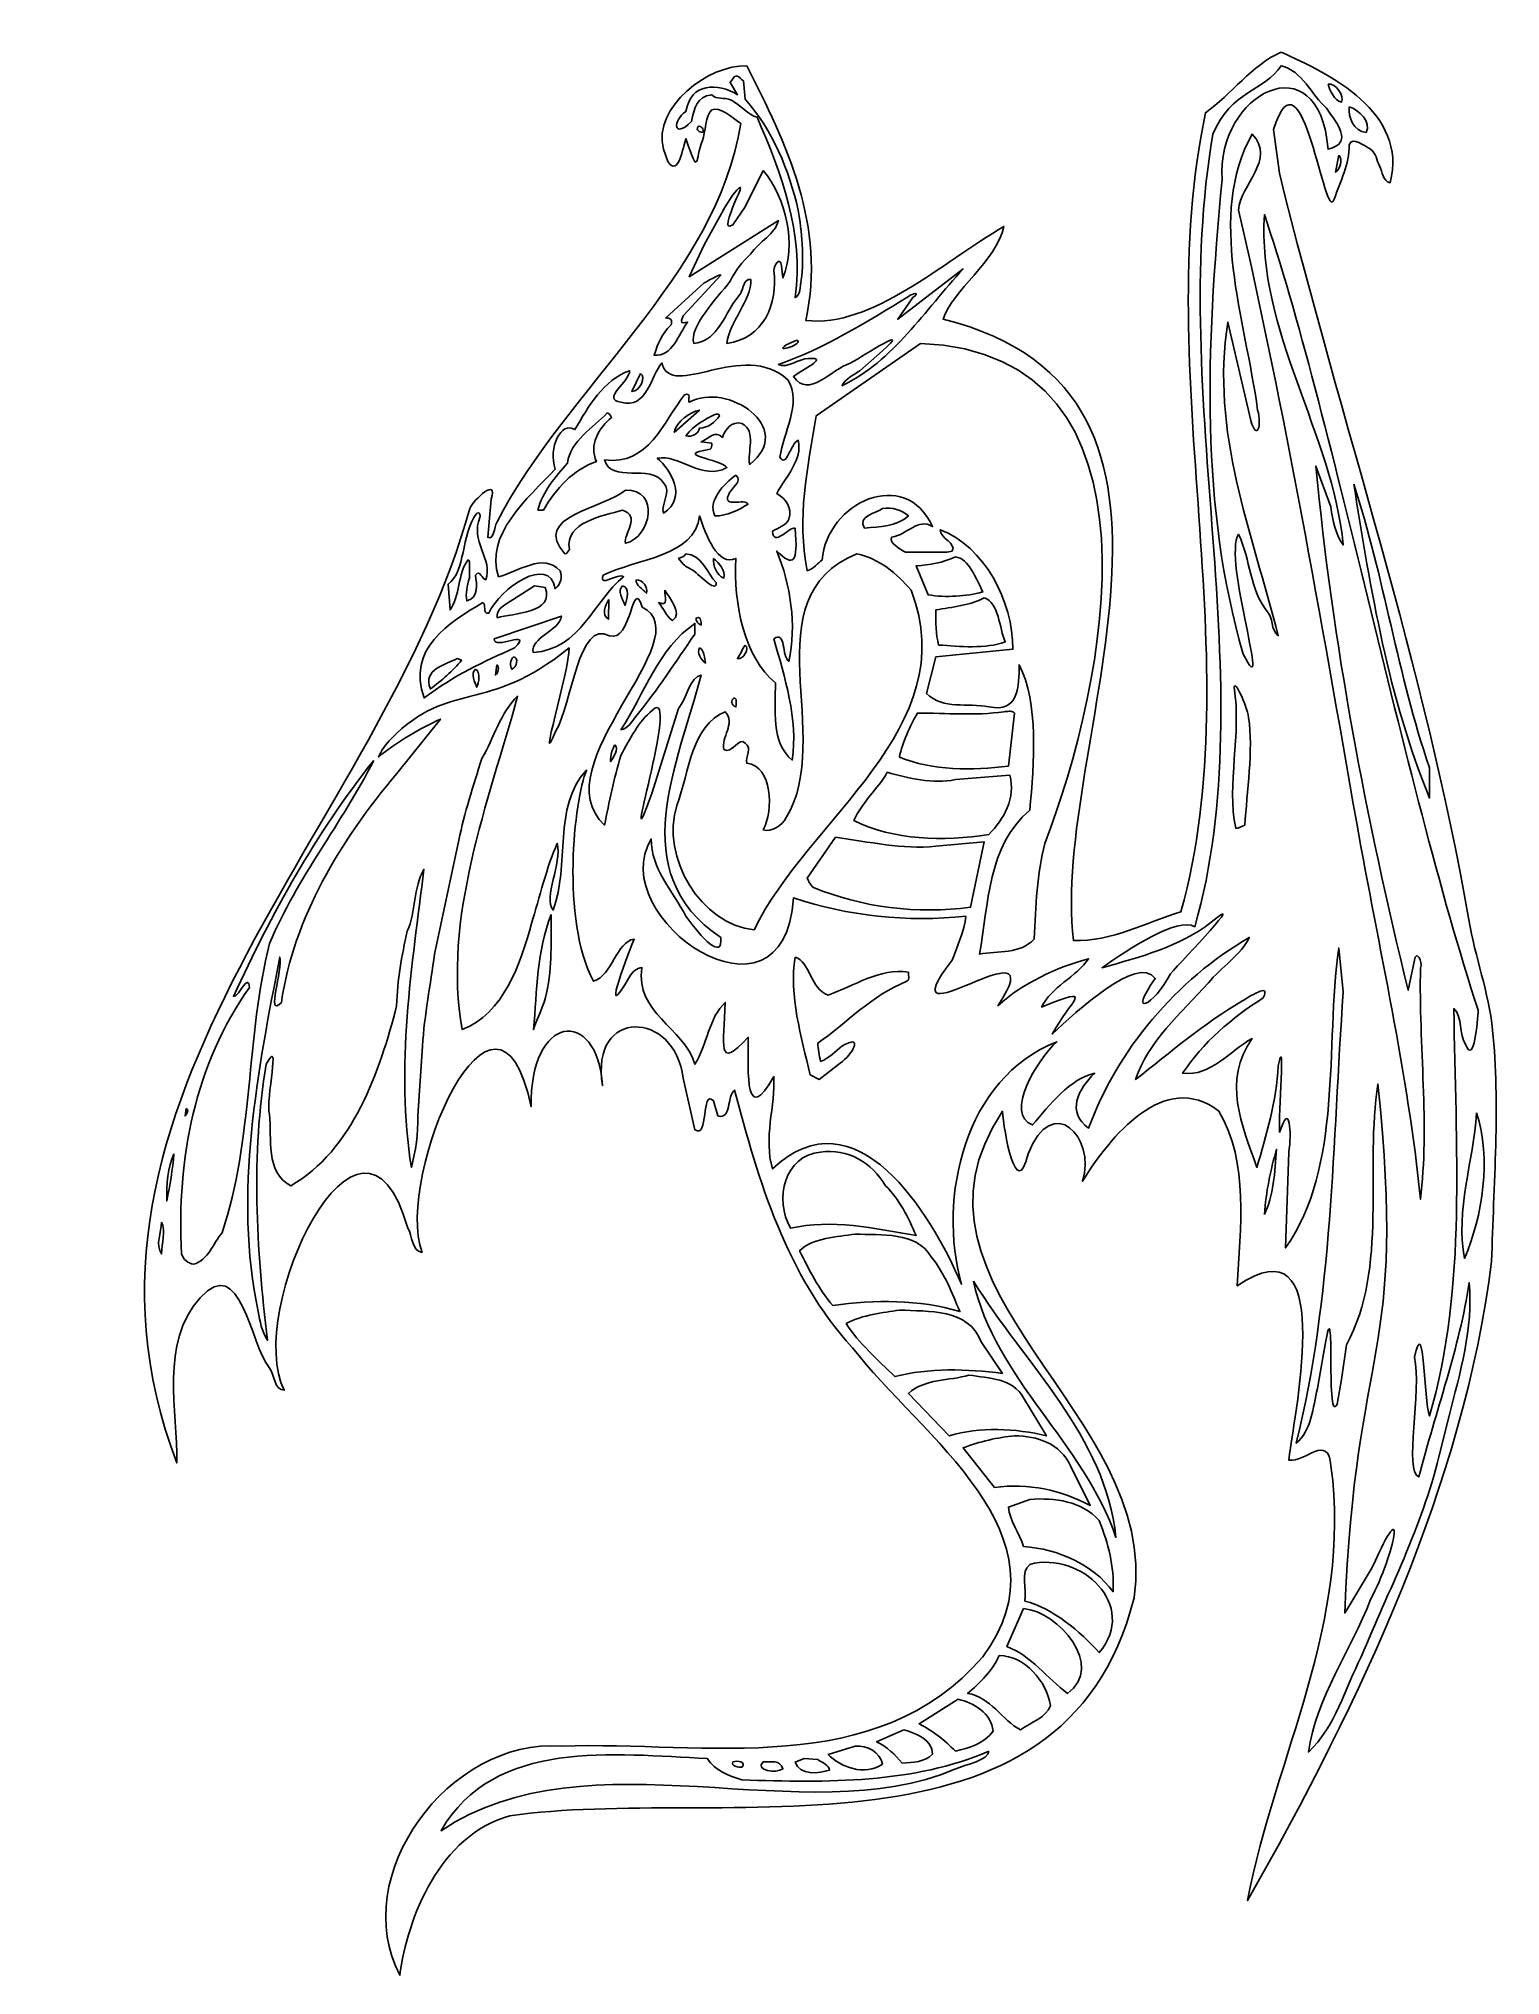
# Model space of a CAD drawing. Header units: centimetres. Extents: x -6.2 to 5.4, y -7.6 to 7.7.
import ezdxf

# ---------------------------------------------------------------- set-up
doc = ezdxf.new("R2010")
doc.units = ezdxf.units.CM
doc.header["$MEASUREMENT"] = 0
doc.layers.add('Ebene 1', color=7, linetype='Continuous')

msp = doc.modelspace()

# ---------------------------------------------------------------- linework, layer by layer
at = {"layer": 'Ebene 1'}
for points, knots in [([(3.63742, 7.58133), (4.02096, 7.41369), (4.64072, 7.10381), (4.49848, 6.55263), (4.49848, 6.55263), (4.43752, 6.56533), (4.43752, 6.63645), (4.41466, 6.68471), (4.41466, 6.68471), (4.38926, 6.73297), (4.38926, 6.78123), (4.34354, 6.81679), (4.34354, 6.81679), (4.29528, 6.83965), (4.19876, 6.92347), (4.1759, 6.85235), (4.1759, 6.85235), (4.1759, 6.69741), (4.10478, 6.56533), (4.05652, 6.42309), (4.05652, 6.42309), (3.98286, 6.19449), (3.80506, 7.68801), (3.57646, 6.97173), (3.57646, 6.97173), (3.57646, 6.97173), (3.62472, 6.62629), (3.62472, 6.62629), (3.62472, 6.62629), (4.10986, 4.65779), (4.7728, 2.74263), (5.11824, 0.73857), (5.11824, 0.73857), (5.16904, 0.43885), (5.27572, 0.16961), (5.3062, -0.13264), (5.3062, -0.13264), (5.36716, -0.70414), (5.31382, -1.36962), (5.29858, -1.95636), (5.29858, -1.95636), (5.07506, -3.71912), (4.27496, -5.40568), (3.37326, -6.99826), (3.37326, -6.99826), (3.58916, -5.86288), (4.19876, -4.80116), (4.03112, -3.56926), (4.03112, -3.56926), (4.00826, -3.30764), (3.82792, -3.5464), (3.69838, -3.52354), (3.69838, -3.52354), (3.7568, -3.06888), (4.06668, -1.62108), (3.29198, -2.1494), (3.29198, -2.1494), (3.31484, -1.69474), (3.38596, -1.17912), (3.1472, -0.77272), (3.1472, -0.77272), (2.71794, -0.43744), (2.28614, -0.97592), (2.07024, -1.3239), (2.07024, -1.3239), (2.17946, -0.97592), (1.83148, -0.61778), (1.64098, -1.108), (1.64098, -1.108), (1.54446, -1.5017), (1.45048, -0.9175), (1.43778, -0.77272), (1.43778, -0.77272), (0.5056, -2.17226), (2.69254, -3.1527), (2.47664, -4.61066), (2.47664, -4.61066), (1.928, -6.80268), (-0.78471, -6.0864), (-2.44841, -6.33024), (-2.44841, -6.33024), (-3.00467, -6.48518), (-3.25613, -7.13034), (-3.31709, -7.58754), (-3.31709, -7.58754), (-3.72857, -6.80776), (-2.93355, -5.71556), (-2.04201, -5.77906), (-2.04201, -5.77906), (-0.90409, -5.7435), (0.44464, -6.0483), (1.28284, -5.07548), (1.28284, -5.07548), (1.99912, -4.12044), (0.79262, -3.33304), (0.25414, -2.63708), (0.25414, -2.63708), (-0.26909, -2.06304), (-0.48499, -1.3239), (-0.67549, -0.60508), (-0.67549, -0.60508), (-0.73645, -0.65334), (-0.70089, -0.84384), (-0.80757, -0.80828), (-0.80757, -0.80828), (-0.80757, -0.80828), (-0.84313, -0.6889), (-0.84313, -0.6889), (-0.84313, -0.6889), (-0.93965, -0.59238), (-0.87869, -0.99878), (-0.98791, -0.9175), (-0.98791, -0.9175), (-0.98791, -0.9175), (-1.08189, -0.5111), (-1.08189, -0.5111), (-1.08189, -0.5111), (-1.14285, 0.02483), (-1.82103, 0.05023), (-1.71689, -0.56952), (-1.71689, -0.56952), (-1.76261, 0.06039), (-2.29601, -0.00818), (-2.28077, -0.73716), (-2.28077, -0.73716), (-2.55255, 0.56331), (-3.36281, -1.27564), (-3.14183, -1.88524), (-3.14183, -1.88524), (-3.22819, -1.87254), (-3.21549, -1.75316), (-3.25359, -1.69474), (-3.25359, -1.69474), (-3.62189, -0.40188), (-4.54899, -2.3526), (-4.22895, -2.97236), (-4.22895, -2.97236), (-4.30769, -2.97236), (-4.30261, -2.85298), (-4.34833, -2.79456), (-4.34833, -2.79456), (-4.49565, -2.61422), (-4.57439, -1.88524), (-4.89189, -2.24338), (-4.89189, -2.24338), (-5.21701, -2.60152), (-5.06715, -3.14), (-5.07731, -3.5464), (-5.07731, -3.5464), (-6.16697, -0.6889), (-3.44155, 1.49549), (-2.76591, 3.98215), (-2.76591, 3.98215), (-2.73035, 4.05581), (-2.53985, 4.23361), (-2.59573, 4.05581), (-2.59573, 4.05581), (-2.59573, 4.05581), (-2.62367, 3.75609), (-2.62367, 3.75609), (-2.62367, 3.75609), (-2.57795, 3.72307), (-2.57033, 3.83737), (-2.55255, 3.87293), (-2.55255, 3.87293), (-2.00391, 4.93465), (-0.81265, 5.81857), (-0.62723, 7.01999), (-0.62723, 7.01999), (-0.69327, 7.06571), (-0.79995, 7.15969), (-0.85583, 7.12667), (-0.85583, 7.12667), (-0.90409, 7.09365), (-0.90663, 6.94125), (-0.92949, 6.88537), (-0.92949, 6.88537), (-0.98791, 6.73805), (-0.95235, 6.58311), (-1.05903, 6.90061), (-1.05903, 6.90061), (-1.08189, 6.83965), (-1.11745, 6.58819), (-1.20127, 6.72027), (-1.20127, 6.72027), (-1.20127, 6.72027), (-1.23683, 6.81679), (-1.23683, 6.81679), (-1.23683, 6.81679), (-1.32319, 7.15207), (-0.87869, 7.48481), (-0.57897, 7.47465), (-0.57897, 7.47465), (-0.26909, 6.86505), (0.05094, 6.20719), (-0.11415, 5.46551), (-0.11415, 5.46551), (0.40908, 5.40455), (0.97042, 5.93033), (1.45048, 6.20719), (1.45048, 6.20719), (1.38952, 5.93033), (1.04154, 5.70427), (0.97042, 5.47567), (0.97042, 5.47567), (3.32754, 4.89147), (1.80862, 2.10509), (1.99912, 0.57601), (1.99912, 0.57601), (2.29884, 0.56331), (2.57316, 0.71825), (2.84748, 0.80207), (2.84748, 0.80207), (3.39866, 2.79851), (2.60872, 5.02355), (3.04052, 7.10381), (3.04052, 7.10381), (3.24372, 7.24605), (3.40882, 7.48481), (3.63742, 7.58133)], [0, 0, 0, 0, 0.01818182, 0.01818182, 0.01818182, 0.01818182, 0.03636364, 0.03636364, 0.03636364, 0.03636364, 0.05454545, 0.05454545, 0.05454545, 0.05454545, 0.07272727, 0.07272727, 0.07272727, 0.07272727, 0.09090909, 0.09090909, 0.09090909, 0.09090909, 0.10909091, 0.10909091, 0.10909091, 0.10909091, 0.12727273, 0.12727273, 0.12727273, 0.12727273, 0.14545455, 0.14545455, 0.14545455, 0.14545455, 0.16363636, 0.16363636, 0.16363636, 0.16363636, 0.18181818, 0.18181818, 0.18181818, 0.18181818, 0.2, 0.2, 0.2, 0.2, 0.21818182, 0.21818182, 0.21818182, 0.21818182, 0.23636364, 0.23636364, 0.23636364, 0.23636364, 0.25454545, 0.25454545, 0.25454545, 0.25454545, 0.27272727, 0.27272727, 0.27272727, 0.27272727, 0.29090909, 0.29090909, 0.29090909, 0.29090909, 0.30909091, 0.30909091, 0.30909091, 0.30909091, 0.32727273, 0.32727273, 0.32727273, 0.32727273, 0.34545455, 0.34545455, 0.34545455, 0.34545455, 0.36363636, 0.36363636, 0.36363636, 0.36363636, 0.38181818, 0.38181818, 0.38181818, 0.38181818, 0.4, 0.4, 0.4, 0.4, 0.41818182, 0.41818182, 0.41818182, 0.41818182, 0.43636364, 0.43636364, 0.43636364, 0.43636364, 0.45454545, 0.45454545, 0.45454545, 0.45454545, 0.47272727, 0.47272727, 0.47272727, 0.47272727, 0.49090909, 0.49090909, 0.49090909, 0.49090909, 0.50909091, 0.50909091, 0.50909091, 0.50909091, 0.52727273, 0.52727273, 0.52727273, 0.52727273, 0.54545455, 0.54545455, 0.54545455, 0.54545455, 0.56363636, 0.56363636, 0.56363636, 0.56363636, 0.58181818, 0.58181818, 0.58181818, 0.58181818, 0.6, 0.6, 0.6, 0.6, 0.61818182, 0.61818182, 0.61818182, 0.61818182, 0.63636364, 0.63636364, 0.63636364, 0.63636364, 0.65454545, 0.65454545, 0.65454545, 0.65454545, 0.67272727, 0.67272727, 0.67272727, 0.67272727, 0.69090909, 0.69090909, 0.69090909, 0.69090909, 0.70909091, 0.70909091, 0.70909091, 0.70909091, 0.72727273, 0.72727273, 0.72727273, 0.72727273, 0.74545455, 0.74545455, 0.74545455, 0.74545455, 0.76363636, 0.76363636, 0.76363636, 0.76363636, 0.78181818, 0.78181818, 0.78181818, 0.78181818, 0.8, 0.8, 0.8, 0.8, 0.81818182, 0.81818182, 0.81818182, 0.81818182, 0.83636364, 0.83636364, 0.83636364, 0.83636364, 0.85454545, 0.85454545, 0.85454545, 0.85454545, 0.87272727, 0.87272727, 0.87272727, 0.87272727, 0.89090909, 0.89090909, 0.89090909, 0.89090909, 0.90909091, 0.90909091, 0.90909091, 0.90909091, 0.92727273, 0.92727273, 0.92727273, 0.92727273, 0.94545455, 0.94545455, 0.94545455, 0.94545455, 0.96363636, 0.96363636, 0.96363636, 0.96363636, 0.98181818, 0.98181818, 0.98181818, 0.98181818, 1, 1, 1, 1]), ([(-1.07173, 4.87877), (-1.01077, 4.90417), (-1.04633, 4.83051), (-1.03363, 4.82035), (-1.03363, 4.82035), (-0.73645, 4.98799), (-0.18527, 4.61715), (-0.55611, 4.33013), (-0.55611, 4.33013), (-0.57897, 4.42411), (-0.49769, 4.59175), (-0.61707, 4.65271), (-0.61707, 4.65271), (-0.70089, 4.67557), (-0.74915, 4.60445), (-0.77201, 4.54349), (-0.77201, 4.54349), (-0.83043, 4.60445), (-0.87869, 4.53333), (-0.93965, 4.50793), (-0.93965, 4.50793), (-0.93965, 4.50793), (-0.85583, 4.49777), (-0.85583, 4.49777), (-0.85583, 4.49777), (-0.85583, 4.47237), (-0.85583, 4.46221), (-0.86853, 4.44951), (-0.86853, 4.44951), (-1.17841, 4.40125), (-0.78471, 4.37839), (-0.73645, 4.30473), (-0.73645, 4.30473), (-0.92695, 4.19805), (-1.11745, 4.41395), (-1.28509, 4.37839), (-1.28509, 4.37839), (-1.17841, 4.29203), (-1.04633, 4.06597), (-1.23683, 3.94659), (-1.23683, 3.94659), (-1.26223, 4.01771), (-1.16571, 4.11423), (-1.23683, 4.18535), (-1.23683, 4.18535), (-1.33335, 4.34029), (-1.65085, 4.17519), (-1.70165, 4.36569), (-1.70165, 4.36569), (-1.35621, 4.31743), (-1.23683, 4.66541), (-1.07173, 4.87877)], [0, 0, 0, 0, 0.07692308, 0.07692308, 0.07692308, 0.07692308, 0.15384615, 0.15384615, 0.15384615, 0.15384615, 0.23076923, 0.23076923, 0.23076923, 0.23076923, 0.30769231, 0.30769231, 0.30769231, 0.30769231, 0.38461538, 0.38461538, 0.38461538, 0.38461538, 0.46153846, 0.46153846, 0.46153846, 0.46153846, 0.53846154, 0.53846154, 0.53846154, 0.53846154, 0.61538462, 0.61538462, 0.61538462, 0.61538462, 0.69230769, 0.69230769, 0.69230769, 0.69230769, 0.76923077, 0.76923077, 0.76923077, 0.76923077, 0.84615385, 0.84615385, 0.84615385, 0.84615385, 0.92307692, 0.92307692, 0.92307692, 0.92307692, 1, 1, 1, 1]), ([(-1.68133, 4.73653), (-1.66609, 4.73653), (-1.65085, 4.71367), (-1.64577, 4.70097), (-1.64577, 4.70097), (-1.74737, 4.61715), (-1.82611, 4.48507), (-1.76515, 4.35299), (-1.76515, 4.35299), (-1.94803, 4.29203), (-2.08773, 4.13709), (-2.18425, 3.96945), (-2.18425, 3.96945), (-2.18425, 3.96945), (-2.22743, 3.96945), (-2.22743, 3.96945), (-2.22743, 3.96945), (-2.19187, 4.11423), (-2.08773, 4.23361), (-1.99375, 4.34029), (-1.99375, 4.34029), (-1.97089, 4.52063), (-1.79055, 4.61715), (-1.68133, 4.73653)], [0, 0, 0, 0, 0.16666667, 0.16666667, 0.16666667, 0.16666667, 0.33333333, 0.33333333, 0.33333333, 0.33333333, 0.5, 0.5, 0.5, 0.5, 0.66666667, 0.66666667, 0.66666667, 0.66666667, 0.83333333, 0.83333333, 0.83333333, 0.83333333, 1, 1, 1, 1]), ([(-1.53655, 4.12693), (-1.26223, 4.13709), (-1.33335, 3.75609), (-1.53655, 3.70783), (-1.53655, 3.70783), (-1.55433, 3.77895), (-1.41209, 3.92373), (-1.55941, 3.96945), (-1.55941, 3.96945), (-1.71181, 3.92373), (-2.02169, 3.87547), (-1.97851, 3.65957), (-1.97851, 3.65957), (-1.98613, 3.64687), (-1.99883, 3.62401), (-2.01407, 3.62401), (-2.01407, 3.62401), (-2.28839, 3.92373), (-1.70165, 3.98215), (-1.53655, 4.12693)], [0, 0, 0, 0, 0.2, 0.2, 0.2, 0.2, 0.4, 0.4, 0.4, 0.4, 0.6, 0.6, 0.6, 0.6, 0.8, 0.8, 0.8, 0.8, 1, 1, 1, 1]), ([(-0.66533, 4.24631), (-0.60437, 4.19805), (-0.71105, 4.13709), (-0.72375, 4.08883), (-0.72375, 4.08883), (-0.77201, 3.98215), (-0.59167, 4.06597), (-0.56881, 4.01771), (-0.56881, 4.01771), (-0.63993, 3.96945), (-0.73645, 3.92373), (-0.83043, 3.92373), (-0.83043, 3.92373), (-0.89139, 4.04311), (-0.75931, 4.17519), (-0.66533, 4.24631)], [0, 0, 0, 0, 0.25, 0.25, 0.25, 0.25, 0.5, 0.5, 0.5, 0.5, 0.75, 0.75, 0.75, 0.75, 1, 1, 1, 1]), ([(0.2897, 3.62401), (-0.55611, 3.27857), (0.12206, 2.17621), (-0.26909, 1.54375), (-0.26909, 1.54375), (-0.29449, 1.48533), (-0.38847, 1.42437), (-0.44943, 1.44723), (-0.44943, 1.44723), (-0.36561, 1.60217), (-0.37577, 1.95015), (-0.57897, 1.97301), (-0.57897, 1.97301), (-0.59167, 2.02127), (-0.53325, 2.09493), (-0.59167, 2.13049), (-0.59167, 2.13049), (-0.63993, 2.18891), (-0.70089, 2.03397), (-0.75931, 2.08223), (-0.75931, 2.08223), (-0.78471, 2.17621), (-0.66533, 2.28543), (-0.74915, 2.37941), (-0.74915, 2.37941), (-1.01077, 2.27273), (-1.03363, 1.91459), (-1.13015, 1.64027), (-1.13015, 1.64027), (-1.26223, 1.23387), (-0.93965, 0.69539), (-0.52055, 0.65983), (-0.52055, 0.65983), (-0.10145, 1.53105), (1.13806, 2.24987), (0.71896, 3.33699), (0.71896, 3.33699), (0.60212, 3.46907), (0.47004, 3.58845), (0.2897, 3.62401)], [0, 0, 0, 0, 0.1, 0.1, 0.1, 0.1, 0.2, 0.2, 0.2, 0.2, 0.3, 0.3, 0.3, 0.3, 0.4, 0.4, 0.4, 0.4, 0.5, 0.5, 0.5, 0.5, 0.6, 0.6, 0.6, 0.6, 0.7, 0.7, 0.7, 0.7, 0.8, 0.8, 0.8, 0.8, 0.9, 0.9, 0.9, 0.9, 1, 1, 1, 1]), ([(-2.25537, 3.37255), (-2.25537, 3.37255), (-2.17155, 3.35985), (-2.17155, 3.35985), (-2.17155, 3.35985), (-2.08773, 3.15665), (-2.42301, 3.15665), (-2.55001, 3.12109), (-2.55001, 3.12109), (-2.56271, 3.19475), (-2.47127, 3.23031), (-2.42301, 3.26587), (-2.42301, 3.26587), (-2.42301, 3.26587), (-2.25537, 3.37255), (-2.25537, 3.37255)], [0, 0, 0, 0, 0.25, 0.25, 0.25, 0.25, 0.5, 0.5, 0.5, 0.5, 0.75, 0.75, 0.75, 0.75, 1, 1, 1, 1]), ([(-2.86497, 2.79851), (-2.86497, 2.79851), (-2.82941, 2.78581), (-2.82941, 2.78581), (-2.82941, 2.78581), (-2.89545, 2.70453), (-2.99197, 2.62071), (-3.07579, 2.55975), (-3.07579, 2.55975), (-3.13929, 2.71469), (-2.95641, 2.75025), (-2.86497, 2.79851)], [0, 0, 0, 0, 0.33333333, 0.33333333, 0.33333333, 0.33333333, 0.66666667, 0.66666667, 0.66666667, 0.66666667, 1, 1, 1, 1]), ([(3.26658, 2.57245), (3.27166, 2.63341), (3.36564, 2.43529), (3.38088, 2.33369), (3.38088, 2.33369), (3.41898, 2.07715), (3.36818, 1.74187), (3.3504, 1.48533), (3.3504, 1.48533), (3.32754, 1.47263), (3.30214, 1.45993), (3.27928, 1.45993), (3.27928, 1.45993), (3.20562, 1.80791), (3.32754, 2.20161), (3.26658, 2.57245)], [0, 0, 0, 0, 0.25, 0.25, 0.25, 0.25, 0.5, 0.5, 0.5, 0.5, 0.75, 0.75, 0.75, 0.75, 1, 1, 1, 1]), ([(-0.19797, 0.44393), (-0.07859, 0.40837), (-0.07859, 0.19247), (0.06364, 0.14421), (0.06364, 0.14421), (0.26684, 0.21533), (0.47004, 0.36011), (0.6961, 0.32455), (0.6961, 0.32455), (0.6961, 0.30169), (0.7088, 0.26359), (0.6834, 0.25343), (0.6834, 0.25343), (0.40908, 0.14421), (0.20588, -0.0793), (-0.01763, -0.23424), (-0.01763, -0.23424), (-0.01763, -0.2825), (-0.00747, -0.33076), (0.00268, -0.37902), (0.00268, -0.37902), (0.0738, -0.35362), (0.12206, -0.2952), (0.17032, -0.25964), (0.17032, -0.25964), (0.35066, -0.15042), (0.25414, -0.33076), (0.15762, -0.39172), (0.15762, -0.39172), (0.15762, -0.39172), (-0.00747, -0.52126), (-0.00747, -0.52126), (-0.00747, -0.52126), (-0.00747, -0.52126), (-0.07859, -0.4857), (-0.07859, -0.4857), (-0.07859, -0.4857), (-0.14971, -0.18852), (-0.24623, 0.14421), (-0.19797, 0.44393)], [0, 0, 0, 0, 0.1, 0.1, 0.1, 0.1, 0.2, 0.2, 0.2, 0.2, 0.3, 0.3, 0.3, 0.3, 0.4, 0.4, 0.4, 0.4, 0.5, 0.5, 0.5, 0.5, 0.6, 0.6, 0.6, 0.6, 0.7, 0.7, 0.7, 0.7, 0.8, 0.8, 0.8, 0.8, 0.9, 0.9, 0.9, 0.9, 1, 1, 1, 1])]:
    msp.add_open_spline(points, degree=3, knots=knots, dxfattribs=at)
at = {"layer": 'Ebene 1', "color": 7}
for points, knots in [([(3.62472, -0.94036), (3.61456, -0.79558), (3.67298, -0.12756), (3.61456, -0.41458), (3.61456, -0.41458), (3.60186, -0.6889), (3.51804, -0.96576), (3.44692, -1.21468), (3.44692, -1.21468), (3.32754, -0.8794), (3.1726, -0.53396), (3.40882, -0.19868), (3.40882, -0.19868), (3.23102, -0.2952), (3.08624, -0.4984), (2.86018, -0.473), (2.86018, -0.473), (3.01512, -0.23424), (3.25388, -0.03104), (3.49518, 0.12135), (3.49518, 0.12135), (3.5663, 0.25343), (3.37326, 0.12135), (3.32754, 0.09595), (3.32754, 0.09595), (3.02782, -0.0793), (2.76366, -0.3079), (2.48934, -0.52126), (2.48934, -0.52126), (2.58586, -0.22408), (2.84748, 0.00197), (3.06338, 0.24073), (3.06338, 0.24073), (3.1599, 0.36011), (3.32754, 0.46679), (3.38596, 0.59887), (3.38596, 0.59887), (2.81192, 0.26359), (2.3471, -0.2825), (2.1185, -0.9048), (2.1185, -0.9048), (1.9407, -0.78542), (2.03468, -0.59238), (2.16676, -0.473), (2.16676, -0.473), (1.97626, -0.5111), (1.80862, -0.72446), (1.67654, -0.8794), (1.67654, -0.8794), (1.45048, -0.79558), (1.7121, -0.36632), (1.86704, -0.22408), (1.86704, -0.22408), (1.13806, -0.5111), (0.9247, -1.45344), (1.1152, -2.1367), (1.1152, -2.1367), (0.87644, -1.57536), (0.277, -0.60508), (-0.37577, -1.22738), (-0.37577, -1.22738), (-0.44943, -0.98862), (-0.35291, -0.72446), (-0.36561, -0.4984), (-0.36561, -0.4984), (-0.59167, -0.8921), (-0.56881, -0.4857), (-0.56881, -0.18852), (-0.56881, -0.18852), (-0.82027, -0.46284), (-0.75931, -0.24694), (-0.74915, 0.08579), (-0.74915, 0.08579), (-0.87869, -0.03104), (-0.89139, -0.24694), (-0.98791, -0.40188), (-0.98791, -0.40188), (-1.08189, -0.1047), (-1.46035, 0.00197), (-1.40701, 0.36011), (-1.40701, 0.36011), (-1.44511, 0.36011), (-1.48575, 0.32455), (-1.50353, 0.28899), (-1.50353, 0.28899), (-1.73721, -0.11486), (-1.53909, 0.40837), (-1.46797, 0.58617), (-1.46797, 0.58617), (-1.61021, 0.56331), (-1.63815, 0.30169), (-1.78801, 0.25343), (-1.78801, 0.25343), (-2.04963, 0.74111), (-1.94041, 1.68345), (-1.84389, 1.91967), (-1.84389, 1.91967), (-2.11567, 1.62249), (-1.97089, 1.17291), (-2.10805, 0.81477), (-2.10805, 0.81477), (-2.18933, 0.91129), (-2.03439, 1.18561), (-2.07503, 1.34055), (-2.07503, 1.34055), (-2.15631, 1.16275), (-2.21473, 0.91129), (-2.27823, 0.70809), (-2.27823, 0.70809), (-2.36205, 0.39567), (-2.50175, -0.00818), (-2.82433, -0.12756), (-2.82433, -0.12756), (-2.98435, 0.74111), (-2.61605, 1.67583), (-2.38745, 2.50133), (-2.38745, 2.50133), (-2.51953, 2.37941), (-2.57795, 2.16605), (-2.66939, 2.01111), (-2.66939, 2.01111), (-2.73797, 1.79521), (-2.80655, 1.57931), (-2.85227, 1.36595), (-2.85227, 1.36595), (-2.85227, 1.36595), (-3.04277, 0.46679), (-3.04277, 0.46679), (-3.04277, 0.46679), (-3.07579, 0.22803), (-3.12151, -0.00818), (-3.13929, -0.25964), (-3.13929, -0.25964), (-3.13929, -0.25964), (-3.17485, -0.80828), (-3.17485, -0.80828), (-3.17485, -0.80828), (-3.17231, -0.95306), (-3.19263, -1.08514), (-3.22565, -1.21468), (-3.22565, -1.21468), (-3.35519, -0.43744), (-3.21803, 0.39567), (-3.12659, 1.13735), (-3.12659, 1.13735), (-3.21041, 0.99257), (-3.19009, 0.80207), (-3.25867, 0.64713), (-3.25867, 0.64713), (-3.30185, 0.45663), (-3.33741, 0.26359), (-3.34249, 0.06039), (-3.34249, 0.06039), (-3.47203, -0.45014), (-3.69047, -1.08514), (-4.17815, -1.35946), (-4.17815, -1.35946), (-4.38135, -1.25024), (-4.32547, -0.98862), (-4.34579, -0.79558), (-4.34579, -0.79558), (-4.37881, -0.6762), (-4.24927, -0.16312), (-4.37119, -0.40188), (-4.37119, -0.40188), (-4.49311, -1.108), (-4.44993, -1.85984), (-4.36103, -2.57866), (-4.36103, -2.57866), (-4.40929, -2.50754), (-4.41945, -2.42626), (-4.43469, -2.3526), (-4.43469, -2.3526), (-4.63281, -1.4382), (-4.43469, -0.42982), (-4.26451, 0.44393), (-4.26451, 0.44393), (-4.23657, 0.34741), (-4.37881, -0.04374), (-4.25181, 0.08579), (-4.25181, 0.08579), (-4.15529, 0.75381), (-3.78699, 1.36595), (-3.33995, 1.89173), (-3.33995, 1.89173), (-3.33995, 1.89173), (-2.99705, 2.32099), (-2.99705, 2.32099), (-2.99705, 2.32099), (-3.15199, 2.24987), (-3.34503, 2.14065), (-3.48473, 2.02127), (-3.48473, 2.02127), (-3.46695, 2.06953), (-3.42377, 2.12541), (-3.38567, 2.16605), (-3.38567, 2.16605), (-2.91831, 2.63849), (-2.64145, 2.35147), (-1.98105, 2.88233), (-1.98105, 2.88233), (-1.97597, 2.71469), (-2.24521, 1.84347), (-2.08773, 2.22447), (-2.08773, 2.22447), (-1.95311, 2.45307), (-1.91247, 3.10839), (-1.66355, 2.97885), (-1.66355, 2.97885), (-1.48829, 2.91789), (-1.48321, 3.45637), (-1.40447, 3.20491), (-1.40447, 3.20491), (-0.92695, 2.96615), (-2.20965, 1.95015), (-1.70165, 1.48533), (-1.70165, 1.48533), (-1.66609, 1.66313), (-1.62799, 1.85363), (-1.57211, 2.03397), (-1.57211, 2.03397), (-1.50099, 2.16605), (-1.43749, 2.29813), (-1.32319, 2.39211), (-1.32319, 2.39211), (-1.09459, 2.60801), (-1.60513, 0.98241), (-1.32827, 1.73425), (-1.32827, 1.73425), (-1.32827, 1.73425), (-1.11745, 2.40481), (-1.11745, 2.40481), (-1.11745, 2.40481), (-1.05903, 2.47593), (-1.02347, 2.65627), (-0.93965, 2.66897), (-0.93965, 2.66897), (-1.11745, 1.97301), (-1.55433, 1.11449), (-0.78471, 0.59887), (-0.78471, 0.59887), (-0.76439, 0.41345), (-0.93965, 0.59633), (-1.05903, 0.76651), (-1.05903, 0.76651), (-1.16571, 0.96971), (-1.33335, 1.13735), (-1.33335, 1.37611), (-1.33335, 1.37611), (-1.71181, 0.75381), (-0.28179, -0.22408), (-0.21067, 0.91129), (-0.21067, 0.91129), (0.21858, 0.76651), (0.6834, 0.71825), (1.15076, 0.76651), (1.15076, 0.76651), (1.13806, 0.64713), (1.07964, 0.52775), (1.04154, 0.41853), (1.04154, 0.41853), (0.4802, -0.3079), (1.87974, 0.77921), (1.40222, 0.06039), (1.40222, 0.06039), (1.60542, 0.24073), (1.85688, 0.36011), (2.1185, 0.43123), (2.1185, 0.43123), (2.02198, 0.28899), (1.81878, 0.20517), (1.74766, 0.05023), (1.74766, 0.05023), (2.19216, 0.22803), (1.97626, 0.10865), (1.83148, -0.16312), (1.83148, -0.16312), (2.02198, 0.01213), (2.50204, 0.46679), (2.64428, 0.27629), (2.64428, 0.27629), (2.41822, -0.04374), (2.63412, 0.06039), (2.76366, 0.31185), (2.76366, 0.31185), (2.87288, 0.43123), (3.38596, 0.96971), (3.08624, 0.71825), (3.08624, 0.71825), (2.83732, 0.52775), (2.5249, 0.44393), (2.22518, 0.36011), (2.22518, 0.36011), (2.43092, 0.50489), (2.82462, 0.76651), (2.9567, 0.68269), (2.9567, 0.68269), (3.50534, 2.62071), (2.7408, 4.84321), (3.09894, 6.93617), (3.09894, 6.93617), (3.24372, 7.28161), (3.50534, 7.27145), (3.63742, 7.47465), (3.63742, 7.47465), (3.80506, 7.43655), (3.87618, 7.24605), (3.99556, 7.13937), (3.99556, 7.13937), (4.07938, 7.01999), (4.21146, 6.86505), (4.00826, 6.81679), (4.00826, 6.81679), (3.93714, 7.67785), (3.12434, 7.25875), (3.1726, 6.57803), (3.1726, 6.57803), (3.04052, 5.21405), (3.00242, 3.99485), (3.3377, 2.83407), (3.3377, 2.83407), (3.57646, 2.37941), (3.1726, 3.58845), (3.30214, 3.77895), (3.30214, 3.77895), (3.39866, 3.57575), (3.38596, 3.34969), (3.5282, 3.16935), (3.5282, 3.16935), (3.57646, 3.12109), (3.5536, 3.02711), (3.61456, 2.97885), (3.61456, 2.97885), (3.40882, 3.79165), (3.07608, 4.59175), (3.21832, 5.45281), (3.21832, 5.45281), (3.21832, 5.45281), (3.39866, 4.67557), (3.39866, 4.67557), (3.39866, 4.67557), (3.44692, 4.50793), (3.48756, 4.64001), (3.452, 4.75939), (3.452, 4.75939), (3.35548, 5.47567), (3.05068, 6.29101), (3.40882, 6.93617), (3.40882, 6.93617), (3.60186, 6.73297), (3.31484, 6.54247), (3.30214, 6.33673), (3.30214, 6.33673), (3.6679, 4.74669), (3.9473, 3.13633), (4.23432, 1.50057), (4.23432, 1.50057), (4.40704, 0.52013), (4.63818, -0.47046), (4.73724, -1.46614), (4.73724, -1.46614), (4.80836, -0.8921), (4.72454, -0.24694), (4.73724, 0.36011), (4.73724, 0.36011), (4.7601, 0.40837), (4.70168, 0.50489), (4.68898, 0.41853), (4.68898, 0.41853), (4.68898, 0.41853), (4.64072, 0.18231), (4.64072, 0.18231), (4.64072, 0.18231), (4.30798, 1.53105), (4.04382, 2.91789), (3.91174, 4.31743), (3.91174, 4.31743), (3.91174, 4.31743), (4.03112, 3.99485), (4.03112, 3.99485), (4.03112, 3.99485), (4.04382, 3.88817), (4.06668, 3.77895), (4.12764, 3.69513), (4.12764, 3.69513), (4.04382, 4.56889), (3.44692, 5.38169), (3.50534, 6.30117), (3.50534, 6.30117), (4.03112, 4.75939), (4.59246, 1.86633), (5.1919, 0.02483), (5.1919, 0.02483), (5.1919, -0.05644), (5.15634, -0.41458), (5.09538, -0.24694), (5.09538, -0.24694), (5.03696, -0.16312), (5.07252, -0.03104), (5.0014, 0.03753), (5.0014, 0.03753), (5.01156, -1.03688), (5.10808, -2.15956), (4.80836, -3.17556), (4.80836, -3.17556), (4.7601, -3.05618), (4.7728, -2.3526), (4.68898, -2.71074), (4.68898, -2.71074), (4.74994, -2.97236), (4.60516, -3.61752), (4.72454, -3.65562), (4.72454, -3.65562), (4.85662, -3.14), (5.04712, -2.63708), (5.12078, -2.124), (5.12078, -2.124), (5.15634, -2.48214), (5.04712, -2.84028), (4.9633, -3.17556), (4.9633, -3.17556), (4.9633, -3.17556), (4.88202, -3.49814), (4.88202, -3.49814), (4.88202, -3.49814), (4.74994, -4.04932), (4.48578, -4.5497), (4.26988, -5.07548), (4.26988, -5.07548), (4.14034, -5.32694), (4.06668, -5.62666), (3.85332, -5.82732), (3.85332, -5.82732), (3.91174, -5.4006), (4.18606, -5.02976), (4.34354, -4.62336), (4.34354, -4.62336), (4.53404, -4.26522), (4.64072, -3.72674), (4.35624, -4.3719), (4.35624, -4.3719), (4.35624, -4.3719), (4.14034, -4.73004), (4.14034, -4.73004), (4.14034, -4.73004), (4.22416, -2.5431), (4.63056, -2.76916), (4.40196, -0.55682), (4.40196, -0.55682), (4.29528, -1.21468), (4.48578, -2.00462), (4.15304, -2.61422), (4.15304, -2.61422), (4.15304, -2.61422), (4.11494, -2.88854), (4.11494, -2.88854), (4.11494, -2.88854), (4.11494, -2.88854), (4.07938, -3.08158), (4.07938, -3.08158), (4.07938, -3.08158), (3.98286, -3.27208), (4.07938, -2.01732), (3.9727, -2.68534), (3.9727, -2.68534), (3.9727, -2.68534), (3.92444, -2.95966), (3.92444, -2.95966), (3.92444, -2.95966), (3.88888, -3.10444), (3.87618, -3.29494), (3.7568, -3.39146), (3.7568, -3.39146), (4.04382, -2.24338), (4.04382, -1.02418), (4.12764, 0.16961), (4.12764, 0.16961), (4.12764, 0.16961), (4.09208, 0.51505), (4.09208, 0.51505), (4.09208, 0.51505), (3.98286, -0.2698), (4.12764, -1.20198), (3.67298, -1.84968), (3.67298, -1.84968), (3.67298, -1.84968), (3.69838, -1.0953), (3.69838, -1.0953), (3.69838, -1.0953), (3.72124, -0.95306), (3.70854, -0.6762), (3.62472, -0.94036)], [0, 0, 0, 0, 0.00813008, 0.00813008, 0.00813008, 0.00813008, 0.01626016, 0.01626016, 0.01626016, 0.01626016, 0.02439024, 0.02439024, 0.02439024, 0.02439024, 0.03252033, 0.03252033, 0.03252033, 0.03252033, 0.04065041, 0.04065041, 0.04065041, 0.04065041, 0.04878049, 0.04878049, 0.04878049, 0.04878049, 0.05691057, 0.05691057, 0.05691057, 0.05691057, 0.06504065, 0.06504065, 0.06504065, 0.06504065, 0.07317073, 0.07317073, 0.07317073, 0.07317073, 0.08130081, 0.08130081, 0.08130081, 0.08130081, 0.08943089, 0.08943089, 0.08943089, 0.08943089, 0.09756098, 0.09756098, 0.09756098, 0.09756098, 0.10569106, 0.10569106, 0.10569106, 0.10569106, 0.11382114, 0.11382114, 0.11382114, 0.11382114, 0.12195122, 0.12195122, 0.12195122, 0.12195122, 0.1300813, 0.1300813, 0.1300813, 0.1300813, 0.13821138, 0.13821138, 0.13821138, 0.13821138, 0.14634146, 0.14634146, 0.14634146, 0.14634146, 0.15447154, 0.15447154, 0.15447154, 0.15447154, 0.16260163, 0.16260163, 0.16260163, 0.16260163, 0.17073171, 0.17073171, 0.17073171, 0.17073171, 0.17886179, 0.17886179, 0.17886179, 0.17886179, 0.18699187, 0.18699187, 0.18699187, 0.18699187, 0.19512195, 0.19512195, 0.19512195, 0.19512195, 0.20325203, 0.20325203, 0.20325203, 0.20325203, 0.21138211, 0.21138211, 0.21138211, 0.21138211, 0.2195122, 0.2195122, 0.2195122, 0.2195122, 0.22764228, 0.22764228, 0.22764228, 0.22764228, 0.23577236, 0.23577236, 0.23577236, 0.23577236, 0.24390244, 0.24390244, 0.24390244, 0.24390244, 0.25203252, 0.25203252, 0.25203252, 0.25203252, 0.2601626, 0.2601626, 0.2601626, 0.2601626, 0.26829268, 0.26829268, 0.26829268, 0.26829268, 0.27642276, 0.27642276, 0.27642276, 0.27642276, 0.28455285, 0.28455285, 0.28455285, 0.28455285, 0.29268293, 0.29268293, 0.29268293, 0.29268293, 0.30081301, 0.30081301, 0.30081301, 0.30081301, 0.30894309, 0.30894309, 0.30894309, 0.30894309, 0.31707317, 0.31707317, 0.31707317, 0.31707317, 0.32520325, 0.32520325, 0.32520325, 0.32520325, 0.33333333, 0.33333333, 0.33333333, 0.33333333, 0.34146341, 0.34146341, 0.34146341, 0.34146341, 0.3495935, 0.3495935, 0.3495935, 0.3495935, 0.35772358, 0.35772358, 0.35772358, 0.35772358, 0.36585366, 0.36585366, 0.36585366, 0.36585366, 0.37398374, 0.37398374, 0.37398374, 0.37398374, 0.38211382, 0.38211382, 0.38211382, 0.38211382, 0.3902439, 0.3902439, 0.3902439, 0.3902439, 0.39837398, 0.39837398, 0.39837398, 0.39837398, 0.40650407, 0.40650407, 0.40650407, 0.40650407, 0.41463415, 0.41463415, 0.41463415, 0.41463415, 0.42276423, 0.42276423, 0.42276423, 0.42276423, 0.43089431, 0.43089431, 0.43089431, 0.43089431, 0.43902439, 0.43902439, 0.43902439, 0.43902439, 0.44715447, 0.44715447, 0.44715447, 0.44715447, 0.45528455, 0.45528455, 0.45528455, 0.45528455, 0.46341463, 0.46341463, 0.46341463, 0.46341463, 0.47154472, 0.47154472, 0.47154472, 0.47154472, 0.4796748, 0.4796748, 0.4796748, 0.4796748, 0.48780488, 0.48780488, 0.48780488, 0.48780488, 0.49593496, 0.49593496, 0.49593496, 0.49593496, 0.50406504, 0.50406504, 0.50406504, 0.50406504, 0.51219512, 0.51219512, 0.51219512, 0.51219512, 0.5203252, 0.5203252, 0.5203252, 0.5203252, 0.52845528, 0.52845528, 0.52845528, 0.52845528, 0.53658537, 0.53658537, 0.53658537, 0.53658537, 0.54471545, 0.54471545, 0.54471545, 0.54471545, 0.55284553, 0.55284553, 0.55284553, 0.55284553, 0.56097561, 0.56097561, 0.56097561, 0.56097561, 0.56910569, 0.56910569, 0.56910569, 0.56910569, 0.57723577, 0.57723577, 0.57723577, 0.57723577, 0.58536585, 0.58536585, 0.58536585, 0.58536585, 0.59349593, 0.59349593, 0.59349593, 0.59349593, 0.60162602, 0.60162602, 0.60162602, 0.60162602, 0.6097561, 0.6097561, 0.6097561, 0.6097561, 0.61788618, 0.61788618, 0.61788618, 0.61788618, 0.62601626, 0.62601626, 0.62601626, 0.62601626, 0.63414634, 0.63414634, 0.63414634, 0.63414634, 0.64227642, 0.64227642, 0.64227642, 0.64227642, 0.6504065, 0.6504065, 0.6504065, 0.6504065, 0.65853659, 0.65853659, 0.65853659, 0.65853659, 0.66666667, 0.66666667, 0.66666667, 0.66666667, 0.67479675, 0.67479675, 0.67479675, 0.67479675, 0.68292683, 0.68292683, 0.68292683, 0.68292683, 0.69105691, 0.69105691, 0.69105691, 0.69105691, 0.69918699, 0.69918699, 0.69918699, 0.69918699, 0.70731707, 0.70731707, 0.70731707, 0.70731707, 0.71544715, 0.71544715, 0.71544715, 0.71544715, 0.72357724, 0.72357724, 0.72357724, 0.72357724, 0.73170732, 0.73170732, 0.73170732, 0.73170732, 0.7398374, 0.7398374, 0.7398374, 0.7398374, 0.74796748, 0.74796748, 0.74796748, 0.74796748, 0.75609756, 0.75609756, 0.75609756, 0.75609756, 0.76422764, 0.76422764, 0.76422764, 0.76422764, 0.77235772, 0.77235772, 0.77235772, 0.77235772, 0.7804878, 0.7804878, 0.7804878, 0.7804878, 0.78861789, 0.78861789, 0.78861789, 0.78861789, 0.79674797, 0.79674797, 0.79674797, 0.79674797, 0.80487805, 0.80487805, 0.80487805, 0.80487805, 0.81300813, 0.81300813, 0.81300813, 0.81300813, 0.82113821, 0.82113821, 0.82113821, 0.82113821, 0.82926829, 0.82926829, 0.82926829, 0.82926829, 0.83739837, 0.83739837, 0.83739837, 0.83739837, 0.84552846, 0.84552846, 0.84552846, 0.84552846, 0.85365854, 0.85365854, 0.85365854, 0.85365854, 0.86178862, 0.86178862, 0.86178862, 0.86178862, 0.8699187, 0.8699187, 0.8699187, 0.8699187, 0.87804878, 0.87804878, 0.87804878, 0.87804878, 0.88617886, 0.88617886, 0.88617886, 0.88617886, 0.89430894, 0.89430894, 0.89430894, 0.89430894, 0.90243902, 0.90243902, 0.90243902, 0.90243902, 0.91056911, 0.91056911, 0.91056911, 0.91056911, 0.91869919, 0.91869919, 0.91869919, 0.91869919, 0.92682927, 0.92682927, 0.92682927, 0.92682927, 0.93495935, 0.93495935, 0.93495935, 0.93495935, 0.94308943, 0.94308943, 0.94308943, 0.94308943, 0.95121951, 0.95121951, 0.95121951, 0.95121951, 0.95934959, 0.95934959, 0.95934959, 0.95934959, 0.96747967, 0.96747967, 0.96747967, 0.96747967, 0.97560976, 0.97560976, 0.97560976, 0.97560976, 0.98373984, 0.98373984, 0.98373984, 0.98373984, 0.99186992, 0.99186992, 0.99186992, 0.99186992, 1, 1, 1, 1]), ([(-0.67549, 7.39083), (-0.63993, 7.40353), (-0.62723, 7.36543), (-0.60437, 7.35527), (-0.60437, 7.35527), (-0.60437, 7.35527), (-0.59167, 7.21049), (-0.59167, 7.21049), (-0.59167, 7.21049), (-0.37577, 6.97173), (-0.24623, 6.64915), (-0.17257, 6.33673), (-0.17257, 6.33673), (-0.14717, 6.17163), (-0.12431, 5.96081), (-0.14971, 5.78555), (-0.14971, 5.78555), (-0.15733, 5.72967), (-0.15733, 5.66617), (-0.19797, 5.64585), (-0.19797, 5.64585), (-0.12685, 6.15893), (-0.30465, 6.62629), (-0.49769, 7.06825), (-0.49769, 7.06825), (-0.56627, 7.08603), (-0.63485, 7.16985), (-0.70089, 7.20287), (-0.70089, 7.20287), (-0.75931, 7.23081), (-0.81519, 7.20287), (-0.85583, 7.24605), (-0.85583, 7.24605), (-0.97521, 7.23335), (-0.99299, 7.14191), (-1.01585, 7.03523), (-1.01585, 7.03523), (-1.16063, 6.89045), (-1.16571, 7.04285), (-1.05903, 7.11397), (-1.05903, 7.11397), (-1.02347, 7.34257), (-0.80757, 7.34257), (-0.65263, 7.24605), (-0.65263, 7.24605), (-0.65263, 7.24605), (-0.71105, 7.34257), (-0.71105, 7.34257), (-0.71105, 7.34257), (-0.71105, 7.34257), (-0.67549, 7.39083), (-0.67549, 7.39083)], [0, 0, 0, 0, 0.07692308, 0.07692308, 0.07692308, 0.07692308, 0.15384615, 0.15384615, 0.15384615, 0.15384615, 0.23076923, 0.23076923, 0.23076923, 0.23076923, 0.30769231, 0.30769231, 0.30769231, 0.30769231, 0.38461538, 0.38461538, 0.38461538, 0.38461538, 0.46153846, 0.46153846, 0.46153846, 0.46153846, 0.53846154, 0.53846154, 0.53846154, 0.53846154, 0.61538462, 0.61538462, 0.61538462, 0.61538462, 0.69230769, 0.69230769, 0.69230769, 0.69230769, 0.76923077, 0.76923077, 0.76923077, 0.76923077, 0.84615385, 0.84615385, 0.84615385, 0.84615385, 0.92307692, 0.92307692, 0.92307692, 0.92307692, 1, 1, 1, 1]), ([(4.00826, 7.32987), (4.06668, 7.34257), (4.14034, 7.23335), (4.11494, 7.18763), (4.11494, 7.18763), (4.05652, 7.19779), (4.02096, 7.28161), (4.00826, 7.32987)], [0, 0, 0, 0, 0.5, 0.5, 0.5, 0.5, 1, 1, 1, 1]), ([(4.1759, 7.15207), (4.24702, 7.12667), (4.35624, 7.03269), (4.30798, 6.94887), (4.30798, 6.94887), (4.21146, 6.95903), (4.1632, 7.06825), (4.1759, 7.15207)], [0, 0, 0, 0, 0.5, 0.5, 0.5, 0.5, 1, 1, 1, 1]), ([(-0.96251, 6.99459), (-0.93965, 7.00729), (-0.91425, 6.97173), (-0.92695, 6.94887), (-0.92695, 6.94887), (-0.95235, 6.94887), (-0.98791, 6.97173), (-0.96251, 6.99459)], [0, 0, 0, 0, 0.5, 0.5, 0.5, 0.5, 1, 1, 1, 1]), ([(4.09208, 6.76853), (4.12764, 6.73297), (4.10478, 6.65931), (4.06668, 6.63645), (4.06668, 6.63645), (4.06668, 6.63645), (4.09208, 6.76853), (4.09208, 6.76853)], [0, 0, 0, 0, 0.5, 0.5, 0.5, 0.5, 1, 1, 1, 1]), ([(-0.44943, 6.64915), (-0.26909, 6.43325), (-0.18527, 6.06241), (-0.29449, 5.80079), (-0.29449, 5.80079), (-0.29449, 5.80079), (-0.30465, 5.89731), (-0.30465, 5.89731), (-0.30465, 5.89731), (-0.31735, 5.97859), (-0.36561, 5.89731), (-0.36561, 5.85921), (-0.36561, 5.85921), (-0.33005, 5.59759), (-0.44943, 5.32073), (-0.73645, 5.28517), (-0.73645, 5.28517), (-0.71105, 5.46551), (-0.54595, 5.62045), (-0.54595, 5.78809), (-0.54595, 5.78809), (-0.60437, 5.80079), (-0.60437, 5.71697), (-0.62723, 5.68141), (-0.62723, 5.68141), (-0.62723, 5.68141), (-0.68819, 5.59759), (-0.68819, 5.59759), (-0.68819, 5.59759), (-0.77201, 5.46551), (-0.83043, 5.29787), (-0.99807, 5.28517), (-0.99807, 5.28517), (-1.03363, 5.41725), (-0.82027, 5.63315), (-0.71105, 5.77539), (-0.71105, 5.77539), (-0.66533, 5.85921), (-0.61707, 5.93033), (-0.54595, 5.99129), (-0.54595, 5.99129), (-0.48499, 6.08781), (-0.35291, 6.14623), (-0.33005, 6.25291), (-0.33005, 6.25291), (-0.33005, 6.25291), (-1.03363, 5.81095), (-1.03363, 5.81095), (-1.03363, 5.81095), (-1.03363, 5.81095), (-0.91425, 6.06241), (-0.91425, 6.06241), (-0.91425, 6.06241), (-0.91425, 6.06241), (-0.74915, 6.36213), (-0.74915, 6.36213), (-0.74915, 6.36213), (-0.74915, 6.36213), (-0.68819, 6.45611), (-0.68819, 6.45611), (-0.68819, 6.45611), (-0.49769, 6.69741), (-0.84313, 6.12337), (-0.68819, 6.21989), (-0.68819, 6.21989), (-0.68819, 6.21989), (-0.59167, 6.36213), (-0.59167, 6.36213), (-0.59167, 6.36213), (-0.59167, 6.36213), (-0.44943, 6.64915), (-0.44943, 6.64915)], [0, 0, 0, 0, 0.05555556, 0.05555556, 0.05555556, 0.05555556, 0.11111111, 0.11111111, 0.11111111, 0.11111111, 0.16666667, 0.16666667, 0.16666667, 0.16666667, 0.22222222, 0.22222222, 0.22222222, 0.22222222, 0.27777778, 0.27777778, 0.27777778, 0.27777778, 0.33333333, 0.33333333, 0.33333333, 0.33333333, 0.38888889, 0.38888889, 0.38888889, 0.38888889, 0.44444444, 0.44444444, 0.44444444, 0.44444444, 0.5, 0.5, 0.5, 0.5, 0.55555556, 0.55555556, 0.55555556, 0.55555556, 0.61111111, 0.61111111, 0.61111111, 0.61111111, 0.66666667, 0.66666667, 0.66666667, 0.66666667, 0.72222222, 0.72222222, 0.72222222, 0.72222222, 0.77777778, 0.77777778, 0.77777778, 0.77777778, 0.83333333, 0.83333333, 0.83333333, 0.83333333, 0.88888889, 0.88888889, 0.88888889, 0.88888889, 0.94444444, 0.94444444, 0.94444444, 0.94444444, 1, 1, 1, 1]), ([(-0.91425, 5.76269), (-0.91425, 5.76269), (-0.78471, 5.83635), (-0.78471, 5.82365), (-0.78471, 5.82365), (-0.78471, 5.82365), (-1.08189, 5.50107), (-1.08189, 5.50107), (-1.08189, 5.50107), (-1.08189, 5.50107), (-1.09459, 5.46551), (-1.09459, 5.46551), (-1.09459, 5.46551), (-1.09459, 5.42995), (-1.07173, 5.45281), (-1.04633, 5.45281), (-1.04633, 5.45281), (-1.11745, 5.35883), (-1.16571, 5.17849), (-1.31049, 5.19119), (-1.31049, 5.19119), (-1.27493, 5.29787), (-1.25715, 5.34613), (-1.17587, 5.43249), (-1.17587, 5.43249), (-1.16317, 5.46805), (-1.18349, 5.48583), (-1.21905, 5.48583), (-1.21905, 5.48583), (-1.21905, 5.48583), (-0.91425, 5.76269), (-0.91425, 5.76269)], [0, 0, 0, 0, 0.125, 0.125, 0.125, 0.125, 0.25, 0.25, 0.25, 0.25, 0.375, 0.375, 0.375, 0.375, 0.5, 0.5, 0.5, 0.5, 0.625, 0.625, 0.625, 0.625, 0.75, 0.75, 0.75, 0.75, 0.875, 0.875, 0.875, 0.875, 1, 1, 1, 1]), ([(0.17032, 4.94989), (0.20588, 5.01085), (0.26684, 5.03625), (0.31256, 5.06927), (0.31256, 5.06927), (0.31256, 5.06927), (0.4929, 5.22675), (0.4929, 5.22675), (0.4929, 5.22675), (0.73166, 5.44265), (0.35066, 5.19119), (0.24144, 5.13023), (0.24144, 5.13023), (0.0865, 5.08197), (-0.09129, 4.84321), (-0.21067, 5.02355), (-0.21067, 5.02355), (-0.16241, 5.06927), (0.0865, 5.17849), (-0.09129, 5.16579), (-0.09129, 5.16579), (-0.17257, 5.16579), (-0.25639, 5.08197), (-0.33005, 5.11753), (-0.33005, 5.11753), (0.01538, 5.23945), (0.37352, 5.45281), (0.6961, 5.65601), (0.6961, 5.65601), (0.73166, 5.68141), (0.79262, 5.69157), (0.73166, 5.64585), (0.73166, 5.64585), (0.73166, 5.64585), (0.61228, 5.47567), (0.61228, 5.47567), (0.61228, 5.47567), (0.61228, 5.47567), (1.1279, 5.87191), (1.1279, 5.87191), (1.1279, 5.87191), (0.82818, 5.54933), (0.57672, 5.14293), (0.17032, 4.94989)], [0, 0, 0, 0, 0.09090909, 0.09090909, 0.09090909, 0.09090909, 0.18181818, 0.18181818, 0.18181818, 0.18181818, 0.27272727, 0.27272727, 0.27272727, 0.27272727, 0.36363636, 0.36363636, 0.36363636, 0.36363636, 0.45454545, 0.45454545, 0.45454545, 0.45454545, 0.54545455, 0.54545455, 0.54545455, 0.54545455, 0.63636364, 0.63636364, 0.63636364, 0.63636364, 0.72727273, 0.72727273, 0.72727273, 0.72727273, 0.81818182, 0.81818182, 0.81818182, 0.81818182, 0.90909091, 0.90909091, 0.90909091, 0.90909091, 1, 1, 1, 1]), ([(-1.24953, 5.13023), (-1.17841, 4.83051), (-0.60437, 5.32073), (-0.25639, 4.99815), (-0.25639, 4.99815), (-0.13955, 4.80765), (-0.29449, 4.58159), (-0.31735, 4.38855), (-0.31735, 4.38855), (-0.26909, 4.29203), (-0.23353, 4.49777), (-0.17257, 4.52063), (-0.17257, 4.52063), (-0.13955, 4.36569), (-0.26909, 4.23361), (-0.34275, 4.10153), (-0.34275, 4.10153), (-0.26909, 4.05581), (-0.22083, 3.99485), (-0.24623, 3.89833), (-0.24623, 3.89833), (-0.26909, 3.85261), (-0.33005, 3.82721), (-0.37577, 3.80435), (-0.37577, 3.80435), (-0.36561, 3.67227), (-0.24623, 3.83991), (-0.19797, 3.82721), (-0.19797, 3.82721), (-0.17257, 3.55289), (-0.21067, 3.51733), (-0.34275, 3.64687), (-0.34275, 3.64687), (-0.23353, 3.38525), (-0.18527, 3.06267), (-0.24623, 2.77565), (-0.24623, 2.77565), (-0.30465, 2.81121), (-0.26909, 3.02711), (-0.36561, 2.95345), (-0.36561, 2.95345), (-0.28179, 2.65627), (-0.17257, 2.32099), (-0.22083, 1.99841), (-0.22083, 1.99841), (-0.38847, 2.13049), (-0.35291, 2.40481), (-0.35291, 2.60801), (-0.35291, 2.60801), (-0.59167, 2.79851), (-0.68819, 3.23031), (-0.66533, 3.58845), (-0.66533, 3.58845), (-0.80757, 3.51733), (-0.90409, 3.77895), (-0.95235, 3.92373), (-0.95235, 3.92373), (-0.98791, 3.60115), (-1.44511, 3.58845), (-1.71181, 3.45637), (-1.71181, 3.45637), (-1.75245, 3.34969), (-1.58989, 3.48177), (-1.55179, 3.44367), (-1.55179, 3.44367), (-1.79055, 3.25317), (-1.88707, 2.87217), (-2.26553, 2.84677), (-2.26553, 2.84677), (-2.28585, 2.96615), (-2.05979, 3.01441), (-2.04201, 3.13379), (-2.04201, 3.13379), (-2.04201, 3.13379), (-2.57287, 2.95345), (-2.57287, 2.95345), (-2.57287, 2.95345), (-2.58303, 2.85947), (-2.25791, 3.03727), (-2.41285, 2.88233), (-2.41285, 2.88233), (-2.65161, 2.77565), (-2.88783, 2.66897), (-3.12405, 2.48863), (-3.12405, 2.48863), (-3.26883, 2.87217), (-2.92593, 3.08553), (-2.66177, 3.24047), (-2.66177, 3.24047), (-2.63129, 3.23031), (-2.66939, 3.14649), (-2.61605, 3.15665), (-2.61605, 3.15665), (-2.52969, 3.34969), (-2.13853, 3.62401), (-2.09027, 3.34969), (-2.09027, 3.34969), (-2.04709, 3.38525), (-2.03185, 3.44367), (-2.05217, 3.49193), (-2.05217, 3.49193), (-2.18425, 3.63671), (-2.38999, 3.48177), (-2.53731, 3.44367), (-2.53731, 3.44367), (-2.65415, 3.76625), (-2.30871, 4.06597), (-2.09027, 4.29203), (-2.09027, 4.29203), (-2.14869, 4.46221), (-2.04455, 4.67557), (-1.93533, 4.60445), (-1.93533, 4.60445), (-1.83119, 4.78479), (-1.70927, 4.99815), (-1.50353, 5.06927), (-1.50353, 5.06927), (-1.49845, 4.98799), (-1.73467, 4.84321), (-1.57211, 4.82035), (-1.57211, 4.82035), (-1.36891, 4.75939), (-1.33335, 5.03625), (-1.24953, 5.13023)], [0, 0, 0, 0, 0.03225806, 0.03225806, 0.03225806, 0.03225806, 0.06451613, 0.06451613, 0.06451613, 0.06451613, 0.09677419, 0.09677419, 0.09677419, 0.09677419, 0.12903226, 0.12903226, 0.12903226, 0.12903226, 0.16129032, 0.16129032, 0.16129032, 0.16129032, 0.19354839, 0.19354839, 0.19354839, 0.19354839, 0.22580645, 0.22580645, 0.22580645, 0.22580645, 0.25806452, 0.25806452, 0.25806452, 0.25806452, 0.29032258, 0.29032258, 0.29032258, 0.29032258, 0.32258065, 0.32258065, 0.32258065, 0.32258065, 0.35483871, 0.35483871, 0.35483871, 0.35483871, 0.38709677, 0.38709677, 0.38709677, 0.38709677, 0.41935484, 0.41935484, 0.41935484, 0.41935484, 0.4516129, 0.4516129, 0.4516129, 0.4516129, 0.48387097, 0.48387097, 0.48387097, 0.48387097, 0.51612903, 0.51612903, 0.51612903, 0.51612903, 0.5483871, 0.5483871, 0.5483871, 0.5483871, 0.58064516, 0.58064516, 0.58064516, 0.58064516, 0.61290323, 0.61290323, 0.61290323, 0.61290323, 0.64516129, 0.64516129, 0.64516129, 0.64516129, 0.67741935, 0.67741935, 0.67741935, 0.67741935, 0.70967742, 0.70967742, 0.70967742, 0.70967742, 0.74193548, 0.74193548, 0.74193548, 0.74193548, 0.77419355, 0.77419355, 0.77419355, 0.77419355, 0.80645161, 0.80645161, 0.80645161, 0.80645161, 0.83870968, 0.83870968, 0.83870968, 0.83870968, 0.87096774, 0.87096774, 0.87096774, 0.87096774, 0.90322581, 0.90322581, 0.90322581, 0.90322581, 0.93548387, 0.93548387, 0.93548387, 0.93548387, 0.96774194, 0.96774194, 0.96774194, 0.96774194, 1, 1, 1, 1]), ([(-0.18527, 5.31057), (-0.11415, 5.28517), (-0.37577, 5.20135), (-0.26909, 5.27247), (-0.26909, 5.27247), (-0.26909, 5.27247), (-0.18527, 5.31057), (-0.18527, 5.31057)], [0, 0, 0, 0, 0.5, 0.5, 0.5, 0.5, 1, 1, 1, 1]), ([(0.79262, 5.28517), (2.81192, 5.20135), (2.25058, 2.58261), (1.77306, 1.34055), (1.77306, 1.34055), (1.7121, 1.10179), (1.6994, 0.85033), (1.68924, 0.58617), (1.68924, 0.58617), (1.58002, 0.46679), (1.40222, 0.49219), (1.25744, 0.46679), (1.25744, 0.46679), (1.3311, 0.86303), (1.3184, 1.31769), (1.65368, 1.60217), (1.65368, 1.60217), (1.68924, 1.97301), (1.7248, 2.45307), (1.56986, 2.75025), (1.56986, 2.75025), (1.56986, 2.58261), (1.56986, 2.36925), (1.3311, 2.41751), (1.3311, 2.41751), (1.16346, 2.45307), (0.97042, 2.39211), (0.83834, 2.52419), (0.83834, 2.52419), (0.83834, 2.52419), (0.912, 2.81121), (0.912, 2.81121), (0.912, 2.81121), (0.912, 2.81121), (1.5216, 2.87217), (1.5216, 2.87217), (1.5216, 2.87217), (1.5216, 3.25317), (1.293, 3.68497), (0.94756, 3.81451), (0.94756, 3.81451), (0.94756, 3.74339), (1.07964, 3.70783), (1.04154, 3.64687), (1.04154, 3.64687), (1.00852, 3.63671), (0.96026, 3.63671), (0.912, 3.63671), (0.912, 3.63671), (0.912, 3.63671), (0.67324, 3.63671), (0.67324, 3.63671), (0.67324, 3.63671), (0.63514, 3.65957), (0.54116, 3.70783), (0.56402, 3.75609), (0.56402, 3.75609), (0.6961, 3.77895), (0.76722, 3.91103), (0.8866, 3.83991), (0.8866, 3.83991), (0.67324, 4.31743), (0.05094, 4.03041), (0.01538, 3.57575), (0.01538, 3.57575), (-0.01763, 3.55289), (-0.05319, 3.50463), (-0.10145, 3.49193), (-0.10145, 3.49193), (-0.18527, 3.91103), (-0.10145, 4.29203), (-0.03033, 4.71367), (-0.03033, 4.71367), (-0.03033, 4.71367), (0.79262, 5.28517), (0.79262, 5.28517)], [0, 0, 0, 0, 0.05263158, 0.05263158, 0.05263158, 0.05263158, 0.10526316, 0.10526316, 0.10526316, 0.10526316, 0.15789474, 0.15789474, 0.15789474, 0.15789474, 0.21052632, 0.21052632, 0.21052632, 0.21052632, 0.26315789, 0.26315789, 0.26315789, 0.26315789, 0.31578947, 0.31578947, 0.31578947, 0.31578947, 0.36842105, 0.36842105, 0.36842105, 0.36842105, 0.42105263, 0.42105263, 0.42105263, 0.42105263, 0.47368421, 0.47368421, 0.47368421, 0.47368421, 0.52631579, 0.52631579, 0.52631579, 0.52631579, 0.57894737, 0.57894737, 0.57894737, 0.57894737, 0.63157895, 0.63157895, 0.63157895, 0.63157895, 0.68421053, 0.68421053, 0.68421053, 0.68421053, 0.73684211, 0.73684211, 0.73684211, 0.73684211, 0.78947368, 0.78947368, 0.78947368, 0.78947368, 0.84210526, 0.84210526, 0.84210526, 0.84210526, 0.89473684, 0.89473684, 0.89473684, 0.89473684, 0.94736842, 0.94736842, 0.94736842, 0.94736842, 1, 1, 1, 1]), ([(-1.41717, 5.04641), (-1.36891, 5.02355), (-1.42479, 4.90417), (-1.48575, 4.90417), (-1.48575, 4.90417), (-1.48575, 4.90417), (-1.41717, 5.04641), (-1.41717, 5.04641)], [0, 0, 0, 0, 0.5, 0.5, 0.5, 0.5, 1, 1, 1, 1]), ([(-1.15301, 4.58159), (-1.13015, 4.67557), (-1.03363, 4.73653), (-0.95235, 4.75939), (-0.95235, 4.75939), (-0.95235, 4.75939), (-1.15301, 4.58159), (-1.15301, 4.58159)], [0, 0, 0, 0, 0.5, 0.5, 0.5, 0.5, 1, 1, 1, 1]), ([(-0.83043, 4.72383), (-0.82027, 4.72383), (-0.79487, 4.73653), (-0.79487, 4.71367), (-0.79487, 4.71367), (-0.83043, 4.66541), (-0.87869, 4.61715), (-0.95235, 4.61715), (-0.95235, 4.61715), (-0.96251, 4.56889), (-1.01077, 4.54349), (-1.05903, 4.55619), (-1.05903, 4.55619), (-0.99807, 4.64001), (-0.90409, 4.68827), (-0.83043, 4.72383)], [0, 0, 0, 0, 0.25, 0.25, 0.25, 0.25, 0.5, 0.5, 0.5, 0.5, 0.75, 0.75, 0.75, 0.75, 1, 1, 1, 1]), ([(4.21146, 4.17519), (4.45022, 3.44367), (4.5569, 2.66897), (4.80836, 1.93745), (4.80836, 1.93745), (4.80836, 1.93745), (4.80836, 1.69869), (4.80836, 1.69869), (4.80836, 1.69869), (4.48578, 2.48863), (4.34354, 3.33699), (4.21146, 4.17519)], [0, 0, 0, 0, 0.33333333, 0.33333333, 0.33333333, 0.33333333, 0.66666667, 0.66666667, 0.66666667, 0.66666667, 1, 1, 1, 1]), ([(0.4929, 3.98215), (0.56402, 3.99485), (0.64784, 3.96945), (0.6961, 3.92373), (0.6961, 3.92373), (0.60212, 3.83991), (0.47004, 3.83991), (0.35066, 3.82721), (0.35066, 3.82721), (0.2897, 3.92373), (0.44464, 3.94659), (0.4929, 3.98215)], [0, 0, 0, 0, 0.33333333, 0.33333333, 0.33333333, 0.33333333, 0.66666667, 0.66666667, 0.66666667, 0.66666667, 1, 1, 1, 1]), ([(-2.71003, 3.94659), (-2.68209, 3.95929), (-2.68209, 3.92373), (-2.68463, 3.91103), (-2.68463, 3.91103), (-2.76591, 3.73323), (-2.57795, 3.57575), (-2.63891, 3.42081), (-2.63891, 3.42081), (-2.66939, 3.42081), (-2.68209, 3.50463), (-2.72019, 3.45637), (-2.72019, 3.45637), (-2.71003, 3.38525), (-2.69225, 3.27857), (-2.78877, 3.25317), (-2.78877, 3.25317), (-2.79893, 3.31413), (-2.78623, 3.37255), (-2.76845, 3.43351), (-2.76845, 3.43351), (-2.76845, 3.43351), (-2.76845, 3.55289), (-2.76845, 3.55289), (-2.76845, 3.55289), (-2.76845, 3.56305), (-2.76591, 3.57575), (-2.78115, 3.57575), (-2.78115, 3.57575), (-2.85989, 3.46907), (-2.84211, 3.28873), (-2.92085, 3.18205), (-2.92085, 3.18205), (-2.92085, 3.18205), (-2.93609, 3.38525), (-2.93609, 3.38525), (-2.93609, 3.38525), (-2.79131, 3.48939), (-2.84211, 3.76371), (-2.71003, 3.94659)], [0, 0, 0, 0, 0.1, 0.1, 0.1, 0.1, 0.2, 0.2, 0.2, 0.2, 0.3, 0.3, 0.3, 0.3, 0.4, 0.4, 0.4, 0.4, 0.5, 0.5, 0.5, 0.5, 0.6, 0.6, 0.6, 0.6, 0.7, 0.7, 0.7, 0.7, 0.8, 0.8, 0.8, 0.8, 0.9, 0.9, 0.9, 0.9, 1, 1, 1, 1]), ([(-1.05903, 3.62401), (-0.93965, 3.62401), (-0.89139, 3.46907), (-0.82027, 3.39795), (-0.82027, 3.39795), (-0.82027, 3.30397), (-0.96759, 3.47923), (-1.01585, 3.50209), (-1.01585, 3.50209), (-1.07427, 3.52749), (-1.07173, 3.53511), (-1.11745, 3.58845), (-1.11745, 3.58845), (-1.09459, 3.60115), (-1.07173, 3.60115), (-1.05903, 3.62401)], [0, 0, 0, 0, 0.25, 0.25, 0.25, 0.25, 0.5, 0.5, 0.5, 0.5, 0.75, 0.75, 0.75, 0.75, 1, 1, 1, 1]), ([(-0.84313, 3.58845), (-0.79487, 3.55289), (-0.74915, 3.49193), (-0.75931, 3.43351), (-0.75931, 3.43351), (-0.82027, 3.45637), (-0.84313, 3.53003), (-0.84313, 3.58845)], [0, 0, 0, 0, 0.5, 0.5, 0.5, 0.5, 1, 1, 1, 1]), ([(1.06694, 3.60115), (1.17362, 3.58845), (1.23458, 3.42081), (1.28284, 3.32429), (1.28284, 3.32429), (1.15076, 3.28873), (0.99582, 3.27857), (0.85104, 3.30143), (0.85104, 3.30143), (0.85104, 3.30143), (0.75706, 3.53003), (0.75706, 3.53003), (0.75706, 3.53003), (0.86374, 3.54019), (0.97042, 3.55289), (1.06694, 3.60115)], [0, 0, 0, 0, 0.25, 0.25, 0.25, 0.25, 0.5, 0.5, 0.5, 0.5, 0.75, 0.75, 0.75, 0.75, 1, 1, 1, 1]), ([(-1.55941, 3.37255), (-1.49845, 3.35985), (-1.52385, 3.26587), (-1.53909, 3.21761), (-1.53909, 3.21761), (-1.55941, 3.26587), (-1.60259, 3.33699), (-1.55941, 3.37255)], [0, 0, 0, 0, 0.5, 0.5, 0.5, 0.5, 1, 1, 1, 1]), ([(-1.45273, 3.42081), (-1.40193, 3.42081), (-1.35621, 3.35985), (-1.37145, 3.31413), (-1.37145, 3.31413), (-1.39939, 3.34969), (-1.45527, 3.37255), (-1.45273, 3.42081)], [0, 0, 0, 0, 0.5, 0.5, 0.5, 0.5, 1, 1, 1, 1]), ([(-1.66863, 3.26587), (-1.66863, 3.26587), (-1.67117, 3.10839), (-1.67117, 3.10839), (-1.67117, 3.10839), (-1.72959, 3.14649), (-1.69403, 3.21761), (-1.66863, 3.26587)], [0, 0, 0, 0, 0.5, 0.5, 0.5, 0.5, 1, 1, 1, 1]), ([(-1.22667, 3.33699), (-1.19111, 3.27857), (-1.08189, 3.15665), (-1.16571, 3.09823), (-1.16571, 3.09823), (-1.21397, 3.13379), (-1.23683, 3.19475), (-1.27493, 3.24047), (-1.27493, 3.24047), (-1.19111, 3.20491), (-1.22667, 3.28873), (-1.22667, 3.33699)], [0, 0, 0, 0, 0.33333333, 0.33333333, 0.33333333, 0.33333333, 0.66666667, 0.66666667, 0.66666667, 0.66666667, 1, 1, 1, 1]), ([(1.293, 3.27857), (1.41238, 3.24047), (1.41238, 3.03727), (1.46064, 2.93059), (1.46064, 2.93059), (1.3057, 2.87217), (1.1025, 2.89503), (0.93486, 2.90519), (0.93486, 2.90519), (0.912, 2.99155), (0.912, 3.08553), (0.912, 3.18205), (0.912, 3.18205), (1.04154, 3.20491), (1.18632, 3.21761), (1.293, 3.27857)], [0, 0, 0, 0, 0.25, 0.25, 0.25, 0.25, 0.5, 0.5, 0.5, 0.5, 0.75, 0.75, 0.75, 0.75, 1, 1, 1, 1]), ([(-1.57211, 2.23717), (-1.39177, 2.51149), (-1.27493, 2.88233), (-0.98791, 3.07537), (-0.98791, 3.07537), (-0.98791, 3.07537), (-0.98791, 2.99155), (-0.98791, 2.99155), (-0.98791, 2.99155), (-1.14285, 2.77311), (-1.28001, 2.55467), (-1.45527, 2.34131), (-1.45527, 2.34131), (-1.48067, 2.30829), (-1.51623, 2.24479), (-1.57211, 2.23717)], [0, 0, 0, 0, 0.25, 0.25, 0.25, 0.25, 0.5, 0.5, 0.5, 0.5, 0.75, 0.75, 0.75, 0.75, 1, 1, 1, 1]), ([(-0.97521, 3.12109), (-0.93965, 3.13379), (-0.93965, 3.08553), (-0.93965, 3.06267), (-0.93965, 3.06267), (-0.96251, 3.07537), (-0.98791, 3.09823), (-0.97521, 3.12109)], [0, 0, 0, 0, 0.5, 0.5, 0.5, 0.5, 1, 1, 1, 1]), ([(-0.59167, 2.90519), (-0.55611, 2.88233), (-0.60437, 2.78581), (-0.65263, 2.79851), (-0.65263, 2.79851), (-0.62723, 2.83407), (-0.61707, 2.87217), (-0.59167, 2.90519)], [0, 0, 0, 0, 0.5, 0.5, 0.5, 0.5, 1, 1, 1, 1]), ([(-2.55255, 2.75025), (-2.52715, 2.74009), (-2.54239, 2.67913), (-2.56271, 2.66897), (-2.56271, 2.66897), (-2.56271, 2.66897), (-2.55255, 2.75025), (-2.55255, 2.75025)], [0, 0, 0, 0, 0.5, 0.5, 0.5, 0.5, 1, 1, 1, 1]), ([(-2.42047, 2.81121), (-2.37729, 2.81121), (-2.39253, 2.72739), (-2.43317, 2.71469), (-2.43317, 2.71469), (-2.44587, 2.74009), (-2.45095, 2.78581), (-2.42047, 2.81121)], [0, 0, 0, 0, 0.5, 0.5, 0.5, 0.5, 1, 1, 1, 1]), ([(-0.95235, 2.88233), (-0.91425, 2.87217), (-0.91425, 2.79851), (-0.90409, 2.76295), (-0.90409, 2.76295), (-0.93965, 2.78581), (-0.97521, 2.84677), (-0.95235, 2.88233)], [0, 0, 0, 0, 0.5, 0.5, 0.5, 0.5, 1, 1, 1, 1]), ([(-2.72019, 2.71469), (-2.67955, 2.69183), (-2.69225, 2.60801), (-2.71003, 2.57245), (-2.71003, 2.57245), (-2.72273, 2.60801), (-2.76337, 2.67913), (-2.72019, 2.71469)], [0, 0, 0, 0, 0.5, 0.5, 0.5, 0.5, 1, 1, 1, 1]), ([(-0.67549, 2.48863), (-0.65263, 2.47593), (-0.66533, 2.44037), (-0.66533, 2.41751), (-0.66533, 2.41751), (-0.70089, 2.42767), (-0.71105, 2.47593), (-0.67549, 2.48863)], [0, 0, 0, 0, 0.5, 0.5, 0.5, 0.5, 1, 1, 1, 1]), ([(1.45048, 2.37941), (1.47334, 2.37941), (1.5089, 2.39211), (1.5343, 2.36925), (1.5343, 2.36925), (1.5343, 2.36925), (1.48604, 1.95015), (1.48604, 1.95015), (1.48604, 1.95015), (1.19902, 1.91459), (0.8866, 1.91459), (0.62498, 2.02127), (0.62498, 2.02127), (0.64784, 2.14065), (0.7088, 2.26003), (0.76722, 2.36925), (0.76722, 2.36925), (0.99582, 2.36925), (1.22188, 2.34639), (1.45048, 2.37941)], [0, 0, 0, 0, 0.2, 0.2, 0.2, 0.2, 0.4, 0.4, 0.4, 0.4, 0.6, 0.6, 0.6, 0.6, 0.8, 0.8, 0.8, 0.8, 1, 1, 1, 1]), ([(-3.52283, 1.99587), (-3.77683, 1.49295), (-4.12481, 1.07639), (-4.34579, 0.55061), (-4.34579, 0.55061), (-4.52867, -0.17582), (-4.47533, -0.99878), (-4.71917, -1.7303), (-4.71917, -1.7303), (-4.79029, -1.81412), (-4.82839, -1.9462), (-4.94523, -1.97922), (-4.94523, -1.97922), (-4.98841, -1.96906), (-5.02651, -1.9462), (-5.03921, -1.89794), (-5.03921, -1.89794), (-5.07985, -1.14356), (-4.93253, -0.40188), (-4.50327, 0.20517), (-4.50327, 0.20517), (-4.51343, 0.32455), (-4.58201, 0.13405), (-4.63027, 0.13405), (-4.63027, 0.13405), (-4.32801, 0.78937), (-3.98765, 1.40913), (-3.52283, 1.99587)], [0, 0, 0, 0, 0.14285714, 0.14285714, 0.14285714, 0.14285714, 0.28571429, 0.28571429, 0.28571429, 0.28571429, 0.42857143, 0.42857143, 0.42857143, 0.42857143, 0.57142857, 0.57142857, 0.57142857, 0.57142857, 0.71428571, 0.71428571, 0.71428571, 0.71428571, 0.85714286, 0.85714286, 0.85714286, 0.85714286, 1, 1, 1, 1]), ([(-1.62037, 2.11779), (-1.58481, 2.08223), (-1.63307, 2.02127), (-1.65339, 1.98571), (-1.65339, 1.98571), (-1.65847, 2.03397), (-1.64069, 2.08223), (-1.62037, 2.11779)], [0, 0, 0, 0, 0.5, 0.5, 0.5, 0.5, 1, 1, 1, 1]), ([(0.52846, 1.90189), (0.6961, 1.85363), (0.8866, 1.80791), (1.06694, 1.84347), (1.06694, 1.84347), (1.06694, 1.84347), (1.4962, 1.87903), (1.4962, 1.87903), (1.4962, 1.87903), (1.54446, 1.69869), (1.45048, 1.53105), (1.3311, 1.41167), (1.3311, 1.41167), (0.97042, 1.35325), (0.57672, 1.36595), (0.26684, 1.52089), (0.26684, 1.52089), (0.32526, 1.66313), (0.45734, 1.76981), (0.52846, 1.90189)], [0, 0, 0, 0, 0.2, 0.2, 0.2, 0.2, 0.4, 0.4, 0.4, 0.4, 0.6, 0.6, 0.6, 0.6, 0.8, 0.8, 0.8, 0.8, 1, 1, 1, 1]), ([(0.12206, 1.38881), (0.38622, 1.35325), (0.64784, 1.29229), (0.912, 1.31769), (0.912, 1.31769), (0.912, 1.31769), (1.293, 1.35325), (1.293, 1.35325), (1.293, 1.35325), (1.293, 1.35325), (1.18632, 0.83763), (1.18632, 0.83763), (1.18632, 0.83763), (0.76722, 0.77921), (0.32526, 0.83763), (-0.05319, 0.99257), (-0.05319, 0.99257), (-0.07859, 1.01797), (-0.09129, 1.04083), (-0.10145, 1.06623), (-0.10145, 1.06623), (-0.10145, 1.06623), (0.12206, 1.38881), (0.12206, 1.38881)], [0, 0, 0, 0, 0.16666667, 0.16666667, 0.16666667, 0.16666667, 0.33333333, 0.33333333, 0.33333333, 0.33333333, 0.5, 0.5, 0.5, 0.5, 0.66666667, 0.66666667, 0.66666667, 0.66666667, 0.83333333, 0.83333333, 0.83333333, 0.83333333, 1, 1, 1, 1]), ([(-2.12329, 0.77921), (-2.12583, 0.57601), (-2.11313, 0.37535), (-2.15885, 0.15945), (-2.15885, 0.15945), (-2.17663, 0.06801), (-2.23759, -0.04628), (-2.26299, -0.12756), (-2.26299, -0.12756), (-2.23251, 0.18231), (-2.23759, 0.49219), (-2.12329, 0.77921)], [0, 0, 0, 0, 0.33333333, 0.33333333, 0.33333333, 0.33333333, 0.66666667, 0.66666667, 0.66666667, 0.66666667, 1, 1, 1, 1]), ([(-5.00365, -0.74986), (-4.97571, -0.76256), (-5.00111, -0.79558), (-5.01127, -0.80828), (-5.01127, -0.80828), (-5.01127, -0.80828), (-5.00365, -0.74986), (-5.00365, -0.74986)], [0, 0, 0, 0, 0.5, 0.5, 0.5, 0.5, 1, 1, 1, 1]), ([(5.1792, -0.78542), (5.29858, -1.14356), (5.22746, -1.59822), (5.08522, -1.9335), (5.08522, -1.9335), (5.01156, -1.54996), (5.15634, -1.16896), (5.1792, -0.78542)], [0, 0, 0, 0, 0.5, 0.5, 0.5, 0.5, 1, 1, 1, 1]), ([(0.00268, -1.0953), (0.21858, -1.05974), (0.40908, -1.17912), (0.51576, -1.35946), (0.51576, -1.35946), (0.62498, -1.46614), (0.6961, -1.61092), (0.75706, -1.75316), (0.75706, -1.75316), (0.43194, -1.69474), (0.0865, -1.62108), (-0.23353, -1.69474), (-0.23353, -1.69474), (-0.36561, -1.46614), (-0.28179, -1.1207), (0.00268, -1.0953)], [0, 0, 0, 0, 0.25, 0.25, 0.25, 0.25, 0.5, 0.5, 0.5, 0.5, 0.75, 0.75, 0.75, 0.75, 1, 1, 1, 1]), ([(-5.10017, -1.108), (-5.11033, -1.22738), (-5.13065, -1.35946), (-5.15605, -1.47884), (-5.15605, -1.47884), (-5.15859, -1.34676), (-5.14843, -1.21468), (-5.10017, -1.108)], [0, 0, 0, 0, 0.5, 0.5, 0.5, 0.5, 1, 1, 1, 1]), ([(3.50534, -1.58552), (3.51804, -1.40772), (3.5536, -1.24008), (3.60186, -1.07244), (3.60186, -1.07244), (3.58916, -1.25024), (3.57646, -1.44328), (3.50534, -1.58552)], [0, 0, 0, 0, 0.5, 0.5, 0.5, 0.5, 1, 1, 1, 1]), ([(-5.19669, -1.64648), (-5.16367, -1.7176), (-5.19669, -1.81412), (-5.19669, -1.89794), (-5.19669, -1.89794), (-5.25003, -1.82428), (-5.19923, -1.7303), (-5.19669, -1.64648)], [0, 0, 0, 0, 0.5, 0.5, 0.5, 0.5, 1, 1, 1, 1]), ([(0.277, -1.74046), (0.4802, -1.75316), (0.75706, -1.7176), (0.87644, -1.9208), (0.87644, -1.9208), (0.98312, -2.05288), (1.04154, -2.20782), (1.1025, -2.3526), (1.1025, -2.3526), (0.77992, -2.25608), (0.43194, -2.25608), (0.0992, -2.30434), (0.0992, -2.30434), (-0.00747, -2.18242), (-0.09129, -2.01732), (-0.16241, -1.87254), (-0.16241, -1.87254), (-0.05319, -1.76586), (0.13476, -1.76586), (0.277, -1.74046)], [0, 0, 0, 0, 0.2, 0.2, 0.2, 0.2, 0.4, 0.4, 0.4, 0.4, 0.6, 0.6, 0.6, 0.6, 0.8, 0.8, 0.8, 0.8, 1, 1, 1, 1]), ([(1.20918, -2.1113), (1.61558, -2.76916), (2.25058, -3.33304), (2.3344, -4.13314), (2.3344, -4.13314), (2.08294, -3.39146), (1.37682, -2.87838), (1.20918, -2.1113)], [0, 0, 0, 0, 0.5, 0.5, 0.5, 0.5, 1, 1, 1, 1]), ([(0.62498, -2.3399), (0.85104, -2.3526), (1.17362, -2.3272), (1.27014, -2.59136), (1.27014, -2.59136), (1.27014, -2.59136), (1.43778, -2.84028), (1.43778, -2.84028), (1.43778, -2.84028), (1.16346, -2.80472), (0.85104, -2.79456), (0.58942, -2.86568), (0.58942, -2.86568), (0.45734, -2.7336), (0.3024, -2.60152), (0.20588, -2.44658), (0.20588, -2.44658), (0.33796, -2.37546), (0.4929, -2.36276), (0.62498, -2.3399)], [0, 0, 0, 0, 0.2, 0.2, 0.2, 0.2, 0.4, 0.4, 0.4, 0.4, 0.6, 0.6, 0.6, 0.6, 0.8, 0.8, 0.8, 0.8, 1, 1, 1, 1]), ([(1.17362, -2.85298), (1.3311, -2.87838), (1.5216, -2.87838), (1.60542, -3.03332), (1.60542, -3.03332), (1.60542, -3.03332), (1.78576, -3.33304), (1.78576, -3.33304), (1.78576, -3.33304), (1.54446, -3.27208), (1.25744, -3.25938), (1.01868, -3.33304), (1.01868, -3.33304), (1.01868, -3.33304), (0.6961, -2.99776), (0.6961, -2.99776), (0.6961, -2.99776), (0.82818, -2.87838), (1.01868, -2.90124), (1.17362, -2.85298)], [0, 0, 0, 0, 0.2, 0.2, 0.2, 0.2, 0.4, 0.4, 0.4, 0.4, 0.6, 0.6, 0.6, 0.6, 0.8, 0.8, 0.8, 0.8, 1, 1, 1, 1]), ([(1.5343, -3.33304), (1.7121, -3.33304), (1.89244, -3.39146), (1.97626, -3.56926), (1.97626, -3.56926), (1.97626, -3.56926), (2.1312, -3.88168), (2.1312, -3.88168), (2.1312, -3.88168), (1.9026, -3.7623), (1.64098, -3.70134), (1.37682, -3.73944), (1.37682, -3.73944), (1.37682, -3.73944), (1.1279, -3.42702), (1.1279, -3.42702), (1.1279, -3.42702), (1.25744, -3.37876), (1.40222, -3.3432), (1.5343, -3.33304)], [0, 0, 0, 0, 0.2, 0.2, 0.2, 0.2, 0.4, 0.4, 0.4, 0.4, 0.6, 0.6, 0.6, 0.6, 0.8, 0.8, 0.8, 0.8, 1, 1, 1, 1]), ([(1.65368, -3.83342), (1.85688, -3.82072), (2.06008, -3.84612), (2.20232, -4.00106), (2.20232, -4.00106), (2.27344, -4.1814), (2.3217, -4.3592), (2.31154, -4.5624), (2.31154, -4.5624), (2.15406, -4.3465), (1.87974, -4.22712), (1.60542, -4.20426), (1.60542, -4.20426), (1.56986, -4.09758), (1.4962, -4.00106), (1.48604, -3.89438), (1.48604, -3.89438), (1.48604, -3.89438), (1.65368, -3.83342), (1.65368, -3.83342)], [0, 0, 0, 0, 0.2, 0.2, 0.2, 0.2, 0.4, 0.4, 0.4, 0.4, 0.6, 0.6, 0.6, 0.6, 0.8, 0.8, 0.8, 0.8, 1, 1, 1, 1]), ([(1.65368, -4.3465), (2.06008, -4.23982), (2.51474, -4.67162), (2.20232, -5.04246), (2.20232, -5.04246), (2.04738, -4.87482), (1.84418, -4.69448), (1.61558, -4.63606), (1.61558, -4.63606), (1.62828, -4.53954), (1.58002, -4.40746), (1.65368, -4.3465)], [0, 0, 0, 0, 0.33333333, 0.33333333, 0.33333333, 0.33333333, 0.66666667, 0.66666667, 0.66666667, 0.66666667, 1, 1, 1, 1]), ([(1.60542, -4.69448), (1.87974, -4.71988), (2.25058, -5.14914), (1.95086, -5.36504), (1.95086, -5.36504), (1.79592, -5.24566), (1.66384, -5.06532), (1.47334, -4.9942), (1.47334, -4.9942), (1.47334, -4.9942), (1.60542, -4.69448), (1.60542, -4.69448)], [0, 0, 0, 0, 0.33333333, 0.33333333, 0.33333333, 0.33333333, 0.66666667, 0.66666667, 0.66666667, 0.66666667, 1, 1, 1, 1]), ([(1.41238, -5.06532), (1.61558, -5.06532), (1.78576, -5.26852), (1.81878, -5.45902), (1.81878, -5.45902), (1.78576, -5.55554), (1.66384, -5.5911), (1.58002, -5.65206), (1.58002, -5.65206), (1.43778, -5.5784), (1.34126, -5.3879), (1.16346, -5.36504), (1.16346, -5.36504), (1.25744, -5.28122), (1.36412, -5.1847), (1.41238, -5.06532)], [0, 0, 0, 0, 0.25, 0.25, 0.25, 0.25, 0.5, 0.5, 0.5, 0.5, 0.75, 0.75, 0.75, 0.75, 1, 1, 1, 1]), ([(1.0898, -5.41076), (1.20918, -5.43616), (1.35396, -5.51998), (1.36412, -5.66222), (1.36412, -5.66222), (1.293, -5.76382), (1.17362, -5.7943), (1.06694, -5.8197), (1.06694, -5.8197), (0.98312, -5.73334), (0.8866, -5.65714), (0.77992, -5.6038), (0.77992, -5.6038), (0.77992, -5.6038), (1.0898, -5.41076), (1.0898, -5.41076)], [0, 0, 0, 0, 0.25, 0.25, 0.25, 0.25, 0.5, 0.5, 0.5, 0.5, 0.75, 0.75, 0.75, 0.75, 1, 1, 1, 1]), ([(1.3311, -5.8197), (1.32856, -5.89082), (1.1533, -5.92384), (1.06186, -5.96194), (1.06186, -5.96194), (-0.11923, -6.4674), (-1.81595, -5.66222), (-2.99197, -6.44708), (-2.99197, -6.44708), (-2.57287, -5.71556), (-1.62291, -5.8451), (-0.89139, -5.87812), (-0.89139, -5.87812), (-0.83043, -5.97464), (-0.72375, -6.01528), (-0.61707, -6.04576), (-0.61707, -6.04576), (0.05094, -6.07116), (0.74436, -6.0737), (1.3311, -5.8197)], [0, 0, 0, 0, 0.2, 0.2, 0.2, 0.2, 0.4, 0.4, 0.4, 0.4, 0.6, 0.6, 0.6, 0.6, 0.8, 0.8, 0.8, 0.8, 1, 1, 1, 1]), ([(0.277, -5.7816), (0.37352, -5.76636), (0.47004, -5.8324), (0.4929, -5.9213), (0.4929, -5.9213), (0.35066, -6.02036), (0.15762, -5.94416), (0.06364, -5.8451), (0.06364, -5.8451), (0.06364, -5.8451), (0.277, -5.7816), (0.277, -5.7816)], [0, 0, 0, 0, 0.33333333, 0.33333333, 0.33333333, 0.33333333, 0.66666667, 0.66666667, 0.66666667, 0.66666667, 1, 1, 1, 1]), ([(0.66054, -5.65206), (0.75706, -5.67746), (0.8866, -5.73334), (0.8866, -5.84256), (0.8866, -5.84256), (0.82818, -5.90606), (0.73166, -5.9086), (0.64784, -5.91368), (0.64784, -5.91368), (0.58942, -5.85018), (0.52846, -5.7816), (0.44464, -5.74604), (0.44464, -5.74604), (0.44464, -5.74604), (0.66054, -5.65206), (0.66054, -5.65206)], [0, 0, 0, 0, 0.25, 0.25, 0.25, 0.25, 0.5, 0.5, 0.5, 0.5, 0.75, 0.75, 0.75, 0.75, 1, 1, 1, 1]), ([(-0.68819, -5.90352), (-0.65263, -5.89336), (-0.57897, -5.90352), (-0.61707, -5.9467), (-0.61707, -5.9467), (-0.63993, -5.94924), (-0.71105, -5.93908), (-0.68819, -5.90352)], [0, 0, 0, 0, 0.5, 0.5, 0.5, 0.5, 1, 1, 1, 1]), ([(-0.44943, -5.90352), (-0.38847, -5.91114), (-0.31735, -5.88066), (-0.29449, -5.9594), (-0.29449, -5.9594), (-0.34275, -5.9975), (-0.52055, -5.9721), (-0.44943, -5.90352)], [0, 0, 0, 0, 0.5, 0.5, 0.5, 0.5, 1, 1, 1, 1]), ([(-0.12685, -5.87812), (-0.12685, -5.87812), (-0.01763, -5.88574), (-0.01763, -5.88574), (-0.01763, -5.88574), (0.01538, -5.91114), (0.0738, -5.92892), (0.0738, -5.96956), (0.0738, -5.96956), (-0.00747, -5.99496), (-0.16241, -6.01528), (-0.19797, -5.90606), (-0.19797, -5.90606), (-0.19797, -5.90606), (-0.12685, -5.87812), (-0.12685, -5.87812)], [0, 0, 0, 0, 0.25, 0.25, 0.25, 0.25, 0.5, 0.5, 0.5, 0.5, 0.75, 0.75, 0.75, 0.75, 1, 1, 1, 1])]:
    msp.add_open_spline(points, degree=3, knots=knots, dxfattribs=at)

doc.saveas('drawing.dxf')
